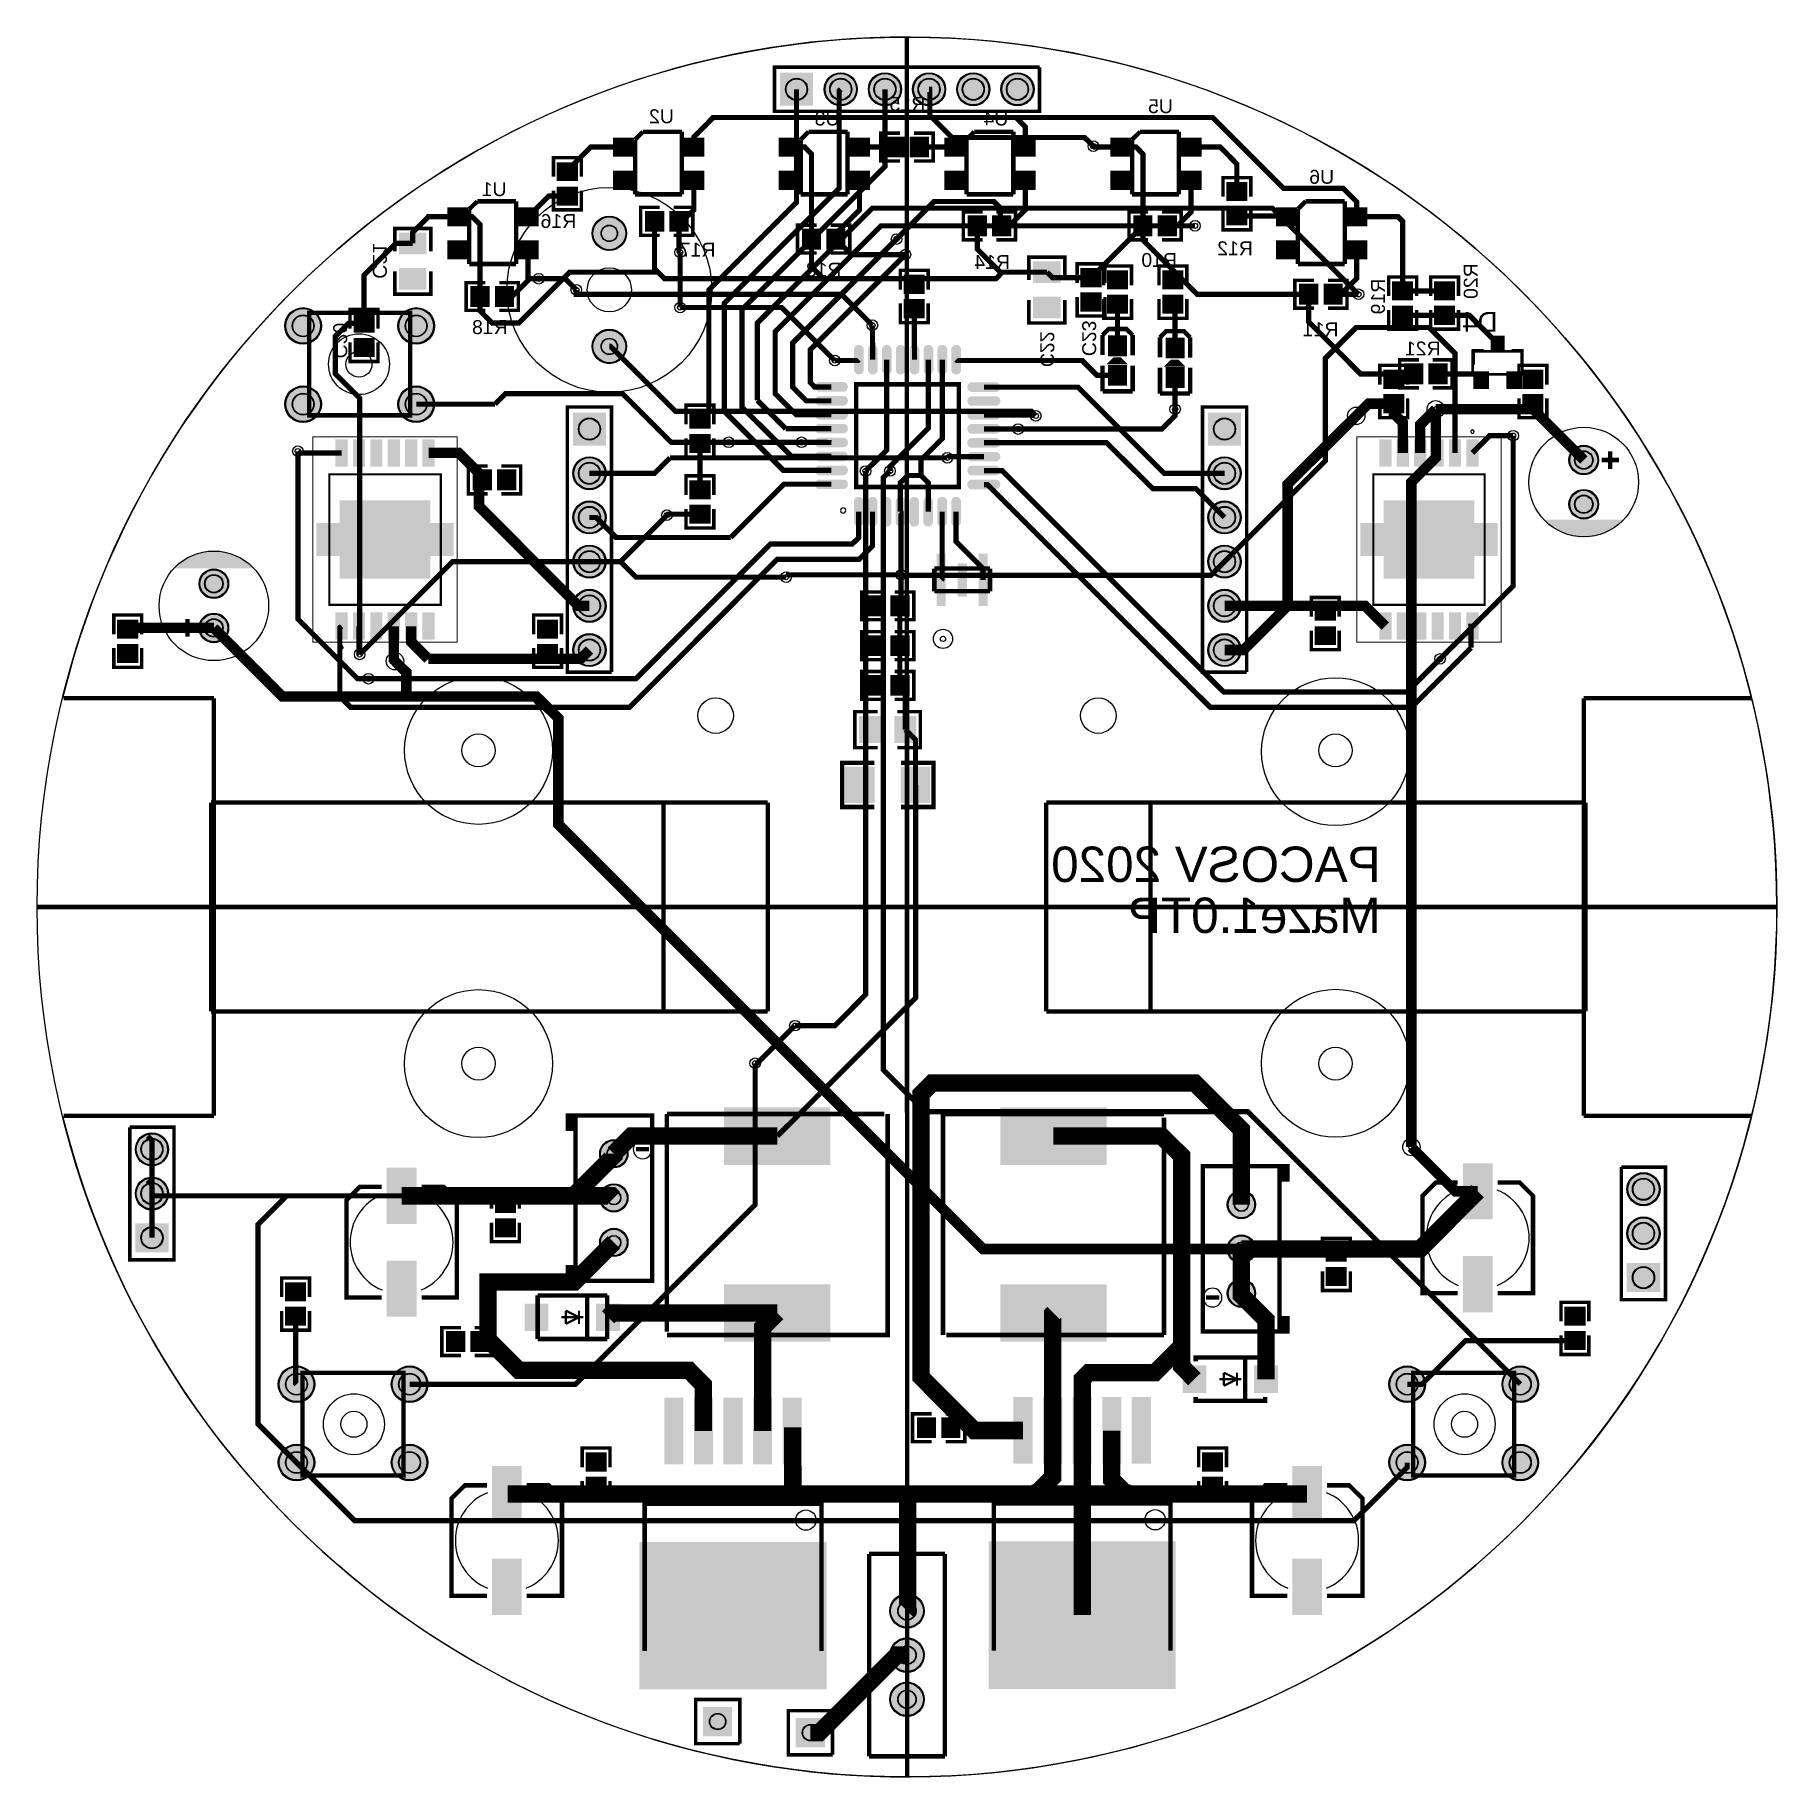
# Model space of a CAD drawing. Header units: millimetres. Extents: x 0 to 100, y 0 to 100.
import ezdxf

# ---------------------------------------------------------------- set-up
doc = ezdxf.new("R2010")
doc.units = ezdxf.units.MM
for name, color, linetype, true_color in [('BoardOutLine', 7, 'Continuous', 0xff00ff), ('BottomLayer', 7, 'Continuous', 0x0000ff), ('BottomPasteMaskLayer', 7, 'Continuous', 0x800000), ('BottomSilkLayer', 7, 'Continuous', 0x66cc33), ('BottomSolderMaskLayer', 7, 'Continuous', 0xaa00ff), ('Document', 7, 'Continuous', 0xffffff), ('Hole', 7, 'Continuous', 0x222222), ('Multi-Layer', 7, 'Continuous', 0xc0c0c0), ('TopLayer', 7, 'Continuous', 0xff0000), ('TopPasteMaskLayer', 7, 'Continuous', 0x808080), ('TopSilkLayer', 7, 'Continuous', 0xffcc00), ('TopSolderMaskLayer', 7, 'Continuous', 0x800080)]:
    doc.layers.add(name, color=color, linetype=linetype, true_color=true_color)
doc.styles.get("Standard").update_dxf_attribs({"font": 'arial.ttf'})

msp = doc.modelspace()

# ---------------------------------------------------------------- texts
at = {"layer": 'BottomSilkLayer', "text_generation_flag": 2}
for s, height, p in [('R15', 0.8, (51.05, 95.76)), ('U5', 0.8, (65.28, 95.63)), ('U2', 0.8, (36.6, 95.05)), ('U3', 0.8, (46.12, 94.92)), ('U4', 0.8, (55.82, 94.92)), ('U6', 0.8, (74.55, 91.57)), ('U1', 0.8, (26.98, 90.86)), ('R16', 0.8, (30.99, 89.03)), ('R12', 0.8, (69.88, 87.46)), ('R17', 0.8, (38.99, 87.38)), ('R14', 0.8, (55.92, 86.67)), ('R10', 0.8, (65.52, 86.79)), ('R13', 0.8, (46.23, 86.23)), ('R18', 0.8, (27.05, 82.93)), ('R11', 0.8, (74.8, 82.8)), ('D4', 1.143, (83.95, 83.06)), ('R21', 0.8, (80.67, 81.7)), ('PACOSV 2020', 2.032, (77.22, 51.44)), ('Maze1.0TP', 2.032, (77.22, 48.51))]:
    msp.add_text(s, height=height, dxfattribs=at).set_placement(p)
for s, rotation, p in [('C21', 270, (19.3, 86.11)), ('R20', 90, (82.8, 87)), ('R19', 90, (77.47, 86.11)), ('C20', 270, (17.02, 81.53)), ('C23', 270, (60.07, 81.66)), ('C22', 270, (57.66, 81.03))]:
    msp.add_text(s, height=0.8, rotation=rotation, dxfattribs=at).set_placement(p)

# ---------------------------------------------------------------- hatches: boundary and pattern name
at = {"layer": 'BottomLayer'}
for points in [[(34.26, 93.17), (34.26, 94.18), (33.16, 94.18), (33.16, 93.17)], [(38.29, 93.17), (38.29, 94.18), (37.2, 94.18), (37.2, 93.17)], [(43.78, 93.17), (43.78, 94.18), (42.68, 94.18), (42.68, 93.17)], [(47.82, 93.17), (47.82, 94.18), (46.72, 94.18), (46.72, 93.17)], [(49.8, 94.23), (48.8, 94.23), (48.8, 93.13), (49.8, 93.13)], [(51.2, 94.23), (50.2, 94.23), (50.2, 93.13), (51.2, 93.13)], [(53.31, 93.17), (53.31, 94.18), (52.21, 94.18), (52.21, 93.17)], [(57.34, 93.17), (57.34, 94.18), (56.25, 94.18), (56.25, 93.17)], [(62.83, 93.17), (62.83, 94.18), (61.73, 94.18), (61.73, 93.17)], [(66.87, 93.17), (66.87, 94.18), (65.77, 94.18), (65.77, 93.17)], [(29.93, 92.77), (29.93, 91.77), (31.03, 91.77), (31.03, 92.77)], [(34.26, 91.27), (34.26, 92.27), (33.16, 92.27), (33.16, 91.27)], [(38.29, 91.27), (38.29, 92.27), (37.2, 92.27), (37.2, 91.27)], [(43.78, 91.27), (43.78, 92.27), (42.68, 92.27), (42.68, 91.27)], [(47.82, 91.27), (47.82, 92.27), (46.72, 92.27), (46.72, 91.27)], [(53.31, 91.27), (53.31, 92.27), (52.21, 92.27), (52.21, 91.27)], [(57.34, 91.27), (57.34, 92.27), (56.25, 92.27), (56.25, 91.27)], [(62.83, 91.27), (62.83, 92.27), (61.73, 92.27), (61.73, 91.27)], [(66.87, 91.27), (66.87, 92.27), (65.77, 92.27), (65.77, 91.27)], [(29.93, 91.37), (29.93, 90.37), (31.03, 90.37), (31.03, 91.37)], [(69.51, 90.62), (69.51, 91.62), (68.41, 91.62), (68.41, 90.62)], [(24.73, 89.17), (24.73, 90.18), (23.63, 90.18), (23.63, 89.17)], [(28.77, 89.17), (28.77, 90.18), (27.67, 90.18), (27.67, 89.17)], [(34.99, 88.86), (35.99, 88.86), (35.99, 89.96), (34.99, 89.96)], [(36.39, 88.86), (37.39, 88.86), (37.39, 89.96), (36.39, 89.96)], [(53.54, 88.6), (54.54, 88.6), (54.54, 89.7), (53.54, 89.7)], [(54.94, 88.6), (55.94, 88.6), (55.94, 89.7), (54.94, 89.7)], [(63.06, 88.6), (64.06, 88.6), (64.06, 89.7), (63.06, 89.7)], [(64.46, 88.6), (65.46, 88.6), (65.46, 89.7), (64.46, 89.7)], [(69.51, 89.22), (69.51, 90.22), (68.41, 90.22), (68.41, 89.22)], [(72.36, 89.17), (72.36, 90.18), (71.26, 90.18), (71.26, 89.17)], [(76.39, 89.17), (76.39, 90.18), (75.3, 90.18), (75.3, 89.17)], [(22.31, 87.56), (22.31, 88.72), (20.87, 88.72), (20.87, 87.56)], [(24.73, 87.27), (24.73, 88.27), (23.63, 88.27), (23.63, 87.27)], [(28.77, 87.27), (28.77, 88.27), (27.67, 88.27), (27.67, 87.27)], [(44.01, 87.84), (45.01, 87.84), (45.01, 88.94), (44.01, 88.94)], [(45.41, 87.84), (46.41, 87.84), (46.41, 88.94), (45.41, 88.94)], [(72.36, 87.27), (72.36, 88.27), (71.26, 88.27), (71.26, 87.27)], [(76.39, 87.27), (76.39, 88.27), (75.3, 88.27), (75.3, 87.27)], [(22.31, 85.53), (22.31, 86.69), (20.87, 86.69), (20.87, 85.53)], [(58.76, 85.91), (58.76, 87.07), (57.31, 87.07), (57.31, 85.91)], [(61.13, 85.67), (61.13, 86.67), (60.03, 86.67), (60.03, 85.67)], [(24.96, 84.54), (25.96, 84.54), (25.96, 85.64), (24.96, 85.64)], [(26.36, 84.54), (27.36, 84.54), (27.36, 85.64), (26.36, 85.64)], [(61.13, 84.27), (61.13, 85.27), (60.03, 85.27), (60.03, 84.27)], [(72.59, 84.67), (73.59, 84.67), (73.59, 85.77), (72.59, 85.77)], [(73.99, 84.67), (74.99, 84.67), (74.99, 85.77), (73.99, 85.77)], [(77.94, 85.91), (77.94, 84.91), (79.04, 84.91), (79.04, 85.91)], [(80.35, 85.91), (80.35, 84.91), (81.45, 84.91), (81.45, 85.91)], [(58.76, 83.87), (58.76, 85.04), (57.31, 85.04), (57.31, 83.87)], [(77.94, 84.51), (77.94, 83.51), (79.04, 83.51), (79.04, 84.51)], [(80.35, 84.51), (80.35, 83.51), (81.45, 83.51), (81.45, 84.51)], [(19.34, 83.05), (19.34, 84.05), (18.24, 84.05), (18.24, 83.05)], [(19.34, 81.65), (19.34, 82.65), (18.24, 82.65), (18.24, 81.65)], [(84.35, 82.83), (83.55, 82.83), (83.55, 81.93), (84.35, 81.93)], [(78.62, 80.1), (79.62, 80.1), (79.62, 81.2), (78.62, 81.2)], [(80.02, 80.1), (81.02, 80.1), (81.02, 81.2), (80.02, 81.2)], [(83.4, 80.73), (82.6, 80.73), (82.6, 79.83), (83.4, 79.83)], [(85.3, 80.73), (84.5, 80.73), (84.5, 79.83), (85.3, 79.83)]]:
    msp.add_hatch(color=256, dxfattribs=at).paths.add_polyline_path(points)
at = {"layer": 'BottomPasteMaskLayer'}
for points in [[(34.26, 93.17), (34.26, 94.18), (33.16, 94.18), (33.16, 93.17)], [(38.29, 93.17), (38.29, 94.18), (37.2, 94.18), (37.2, 93.17)], [(43.78, 93.17), (43.78, 94.18), (42.68, 94.18), (42.68, 93.17)], [(47.82, 93.17), (47.82, 94.18), (46.72, 94.18), (46.72, 93.17)], [(49.8, 94.23), (48.8, 94.23), (48.8, 93.13), (49.8, 93.13)], [(51.2, 94.23), (50.2, 94.23), (50.2, 93.13), (51.2, 93.13)], [(53.31, 93.17), (53.31, 94.18), (52.21, 94.18), (52.21, 93.17)], [(57.34, 93.17), (57.34, 94.18), (56.25, 94.18), (56.25, 93.17)], [(62.83, 93.17), (62.83, 94.18), (61.73, 94.18), (61.73, 93.17)], [(66.87, 93.17), (66.87, 94.18), (65.77, 94.18), (65.77, 93.17)], [(29.93, 92.77), (29.93, 91.77), (31.03, 91.77), (31.03, 92.77)], [(34.26, 91.27), (34.26, 92.27), (33.16, 92.27), (33.16, 91.27)], [(38.29, 91.27), (38.29, 92.27), (37.2, 92.27), (37.2, 91.27)], [(43.78, 91.27), (43.78, 92.27), (42.68, 92.27), (42.68, 91.27)], [(47.82, 91.27), (47.82, 92.27), (46.72, 92.27), (46.72, 91.27)], [(53.31, 91.27), (53.31, 92.27), (52.21, 92.27), (52.21, 91.27)], [(57.34, 91.27), (57.34, 92.27), (56.25, 92.27), (56.25, 91.27)], [(62.83, 91.27), (62.83, 92.27), (61.73, 92.27), (61.73, 91.27)], [(66.87, 91.27), (66.87, 92.27), (65.77, 92.27), (65.77, 91.27)], [(29.93, 91.37), (29.93, 90.37), (31.03, 90.37), (31.03, 91.37)], [(69.51, 90.62), (69.51, 91.62), (68.41, 91.62), (68.41, 90.62)], [(24.73, 89.17), (24.73, 90.18), (23.63, 90.18), (23.63, 89.17)], [(28.77, 89.17), (28.77, 90.18), (27.67, 90.18), (27.67, 89.17)], [(34.99, 88.86), (35.99, 88.86), (35.99, 89.96), (34.99, 89.96)], [(36.39, 88.86), (37.39, 88.86), (37.39, 89.96), (36.39, 89.96)], [(53.54, 88.6), (54.54, 88.6), (54.54, 89.7), (53.54, 89.7)], [(54.94, 88.6), (55.94, 88.6), (55.94, 89.7), (54.94, 89.7)], [(63.06, 88.6), (64.06, 88.6), (64.06, 89.7), (63.06, 89.7)], [(64.46, 88.6), (65.46, 88.6), (65.46, 89.7), (64.46, 89.7)], [(69.51, 89.22), (69.51, 90.22), (68.41, 90.22), (68.41, 89.22)], [(72.36, 89.17), (72.36, 90.18), (71.26, 90.18), (71.26, 89.17)], [(76.39, 89.17), (76.39, 90.18), (75.3, 90.18), (75.3, 89.17)], [(22.31, 87.56), (22.31, 88.72), (20.87, 88.72), (20.87, 87.56)], [(24.73, 87.27), (24.73, 88.27), (23.63, 88.27), (23.63, 87.27)], [(28.77, 87.27), (28.77, 88.27), (27.67, 88.27), (27.67, 87.27)], [(44.01, 87.84), (45.01, 87.84), (45.01, 88.94), (44.01, 88.94)], [(45.41, 87.84), (46.41, 87.84), (46.41, 88.94), (45.41, 88.94)], [(72.36, 87.27), (72.36, 88.27), (71.26, 88.27), (71.26, 87.27)], [(76.39, 87.27), (76.39, 88.27), (75.3, 88.27), (75.3, 87.27)], [(22.31, 85.53), (22.31, 86.69), (20.87, 86.69), (20.87, 85.53)], [(58.76, 85.91), (58.76, 87.07), (57.31, 87.07), (57.31, 85.91)], [(61.13, 85.67), (61.13, 86.67), (60.03, 86.67), (60.03, 85.67)], [(24.96, 84.54), (25.96, 84.54), (25.96, 85.64), (24.96, 85.64)], [(26.36, 84.54), (27.36, 84.54), (27.36, 85.64), (26.36, 85.64)], [(61.13, 84.27), (61.13, 85.27), (60.03, 85.27), (60.03, 84.27)], [(72.59, 84.67), (73.59, 84.67), (73.59, 85.77), (72.59, 85.77)], [(73.99, 84.67), (74.99, 84.67), (74.99, 85.77), (73.99, 85.77)], [(77.94, 85.91), (77.94, 84.91), (79.04, 84.91), (79.04, 85.91)], [(80.35, 85.91), (80.35, 84.91), (81.45, 84.91), (81.45, 85.91)], [(58.76, 83.87), (58.76, 85.04), (57.31, 85.04), (57.31, 83.87)], [(77.94, 84.51), (77.94, 83.51), (79.04, 83.51), (79.04, 84.51)], [(80.35, 84.51), (80.35, 83.51), (81.45, 83.51), (81.45, 84.51)], [(19.34, 83.05), (19.34, 84.05), (18.24, 84.05), (18.24, 83.05)], [(19.34, 81.65), (19.34, 82.65), (18.24, 82.65), (18.24, 81.65)], [(78.62, 80.1), (79.62, 80.1), (79.62, 81.2), (78.62, 81.2)], [(80.02, 80.1), (81.02, 80.1), (81.02, 81.2), (80.02, 81.2)], [(83.4, 80.73), (82.6, 80.73), (82.6, 79.83), (83.4, 79.83)], [(85.3, 80.73), (84.5, 80.73), (84.5, 79.83), (85.3, 79.83)]]:
    msp.add_hatch(color=256, dxfattribs=at).paths.add_polyline_path(points)
at = {"layer": 'BottomSolderMaskLayer'}
for points in [[(42.7, 97.95), (44.6, 97.95), (44.6, 96.05), (42.7, 96.05)], [(45.24, 97, 1), (47.14, 97, 1)], [(47.78, 97, 1), (49.68, 97, 1)], [(50.32, 97, 1), (52.22, 97, 1)], [(52.86, 97, 1), (54.76, 97, 1)], [(55.4, 97, 1), (57.3, 97, 1)], [(49.86, 94.28), (48.75, 94.28), (48.75, 93.08), (49.86, 93.08)], [(51.26, 94.28), (50.15, 94.28), (50.15, 93.08), (51.26, 93.08)], [(34.31, 93.13), (34.31, 94.22), (33.1, 94.22), (33.1, 93.13)], [(38.35, 93.13), (38.35, 94.22), (37.14, 94.22), (37.14, 93.13)], [(43.84, 93.13), (43.84, 94.22), (42.63, 94.22), (42.63, 93.13)], [(47.88, 93.13), (47.88, 94.22), (46.67, 94.22), (46.67, 93.13)], [(53.36, 93.13), (53.36, 94.22), (52.15, 94.22), (52.15, 93.13)], [(57.4, 93.13), (57.4, 94.22), (56.19, 94.22), (56.19, 93.13)], [(62.89, 93.13), (62.89, 94.22), (61.68, 94.22), (61.68, 93.13)], [(66.93, 93.13), (66.93, 94.22), (65.72, 94.22), (65.72, 93.13)], [(29.87, 92.81), (29.87, 91.72), (31.09, 91.72), (31.09, 92.81)], [(34.31, 91.22), (34.31, 92.32), (33.1, 92.32), (33.1, 91.22)], [(38.35, 91.22), (38.35, 92.32), (37.14, 92.32), (37.14, 91.22)], [(43.84, 91.22), (43.84, 92.32), (42.63, 92.32), (42.63, 91.22)], [(47.88, 91.22), (47.88, 92.32), (46.67, 92.32), (46.67, 91.22)], [(53.36, 91.22), (53.36, 92.32), (52.15, 92.32), (52.15, 91.22)], [(57.4, 91.22), (57.4, 92.32), (56.19, 92.32), (56.19, 91.22)], [(62.89, 91.22), (62.89, 92.32), (61.68, 92.32), (61.68, 91.22)], [(66.93, 91.22), (66.93, 92.32), (65.72, 92.32), (65.72, 91.22)], [(29.87, 91.41), (29.87, 90.32), (31.09, 90.32), (31.09, 91.41)], [(69.57, 90.58), (69.57, 91.67), (68.36, 91.67), (68.36, 90.58)], [(69.57, 89.18), (69.57, 90.27), (68.36, 90.27), (68.36, 89.18)], [(24.79, 89.13), (24.79, 90.22), (23.58, 90.22), (23.58, 89.13)], [(28.83, 89.13), (28.83, 90.22), (27.62, 90.22), (27.62, 89.13)], [(31.9, 88.72, 1), (33.88, 88.72, 1)], [(34.94, 88.81), (36.05, 88.81), (36.05, 90.01), (34.94, 90.01)], [(36.34, 88.81), (37.45, 88.81), (37.45, 90.01), (36.34, 90.01)], [(53.49, 88.55), (54.59, 88.55), (54.59, 89.75), (53.49, 89.75)], [(54.89, 88.55), (55.99, 88.55), (55.99, 89.75), (54.89, 89.75)], [(63.01, 88.55), (64.11, 88.55), (64.11, 89.75), (63.01, 89.75)], [(64.41, 88.55), (65.51, 88.55), (65.51, 89.75), (64.41, 89.75)], [(72.41, 89.13), (72.41, 90.22), (71.2, 90.22), (71.2, 89.13)], [(76.45, 89.13), (76.45, 90.22), (75.24, 90.22), (75.24, 89.13)], [(22.38, 87.52), (22.38, 88.76), (20.8, 88.76), (20.8, 87.52)], [(24.79, 87.22), (24.79, 88.32), (23.58, 88.32), (23.58, 87.22)], [(28.83, 87.22), (28.83, 88.32), (27.62, 88.32), (27.62, 87.22)], [(43.96, 87.79), (45.06, 87.79), (45.06, 88.99), (43.96, 88.99)], [(45.36, 87.79), (46.46, 87.79), (46.46, 88.99), (45.36, 88.99)], [(72.41, 87.22), (72.41, 88.32), (71.2, 88.32), (71.2, 87.22)], [(76.45, 87.22), (76.45, 88.32), (75.24, 88.32), (75.24, 87.22)], [(22.38, 85.49), (22.38, 86.73), (20.8, 86.73), (20.8, 85.49)], [(58.83, 85.87), (58.83, 87.11), (57.25, 87.11), (57.25, 85.87)], [(61.18, 85.62), (61.18, 86.72), (59.97, 86.72), (59.97, 85.62)], [(24.91, 84.49), (26.01, 84.49), (26.01, 85.69), (24.91, 85.69)], [(26.31, 84.49), (27.41, 84.49), (27.41, 85.69), (26.31, 85.69)], [(61.18, 84.22), (61.18, 85.32), (59.97, 85.32), (59.97, 84.22)], [(72.54, 84.62), (73.64, 84.62), (73.64, 85.82), (72.54, 85.82)], [(73.94, 84.62), (75.04, 84.62), (75.04, 85.82), (73.94, 85.82)], [(77.88, 85.96), (77.88, 84.86), (79.09, 84.86), (79.09, 85.96)], [(80.29, 85.96), (80.29, 84.86), (81.5, 84.86), (81.5, 85.96)], [(14.24, 83.4, 1), (16.34, 83.4, 1)], [(20.74, 83.4, 1), (22.84, 83.4, 1)], [(58.83, 83.83), (58.83, 85.08), (57.25, 85.08), (57.25, 83.83)], [(77.88, 84.56), (77.88, 83.46), (79.09, 83.46), (79.09, 84.56)], [(80.29, 84.56), (80.29, 83.46), (81.5, 83.46), (81.5, 84.56)], [(19.4, 83.01), (19.4, 84.1), (18.19, 84.1), (18.19, 83.01)], [(19.4, 81.61), (19.4, 82.7), (18.19, 82.7), (18.19, 81.61)], [(31.9, 82.22, 1), (33.88, 82.22, 1)], [(78.57, 80.04), (79.67, 80.04), (79.67, 81.25), (78.57, 81.25)], [(79.97, 80.04), (81.07, 80.04), (81.07, 81.25), (79.97, 81.25)], [(83.45, 80.78), (82.55, 80.78), (82.55, 79.78), (83.45, 79.78)], [(85.35, 80.78), (84.45, 80.78), (84.45, 79.78), (85.35, 79.78)], [(14.24, 78.9, 1), (16.34, 78.9, 1)], [(20.74, 78.9, 1), (22.84, 78.9, 1)], [(32.7, 78.42), (32.7, 76.52), (30.8, 76.52), (30.8, 78.42)], [(69.2, 78.42), (69.2, 76.52), (67.3, 76.52), (67.3, 78.42)], [(88.05, 75.69, 1), (89.75, 75.69, 1)], [(30.8, 74.93, 1), (32.7, 74.93, 1)], [(67.3, 74.93, 1), (69.2, 74.93, 1)], [(30.8, 72.39, 1), (32.7, 72.39, 1)], [(67.3, 72.39, 1), (69.2, 72.39, 1)], [(88.05, 73.15, 1), (89.75, 73.15, 1)], [(30.8, 69.85, 1), (32.7, 69.85, 1)], [(67.3, 69.85, 1), (69.2, 69.85, 1)], [(9.31, 68.58, 1), (11.01, 68.58, 1)], [(30.8, 67.31, 1), (32.7, 67.31, 1)], [(67.3, 67.31, 1), (69.2, 67.31, 1)], [(9.31, 66.04, 1), (11.01, 66.04, 1)], [(30.8, 64.77, 1), (32.7, 64.77, 1)], [(67.3, 64.77, 1), (69.2, 64.77, 1)], [(5.65, 36.07, 1), (7.55, 36.07, 1)], [(32.33, 35.82, 1), (33.96, 35.82, 1)], [(5.65, 33.53, 1), (7.55, 33.53, 1)], [(32.33, 33.28, 1), (33.96, 33.28, 1)], [(91.38, 33.78, 1), (93.28, 33.78, 1)], [(68.4, 32.9, 1), (70.03, 32.9, 1)], [(91.38, 31.24, 1), (93.28, 31.24, 1)], [(5.65, 30.16), (5.65, 31.82), (7.56, 31.82), (7.56, 30.16)], [(32.33, 30.72, 1), (33.96, 30.72, 1)], [(68.4, 30.34, 1), (70.03, 30.34, 1)], [(91.37, 27.87), (91.37, 29.53), (93.29, 29.53), (93.29, 27.87)], [(68.4, 27.8, 1), (70.03, 27.8, 1)], [(13.86, 22.57, 1), (15.96, 22.57, 1)], [(20.36, 22.57, 1), (22.46, 22.57, 1)], [(77.7, 22.57, 1), (79.8, 22.57, 1)], [(84.2, 22.57, 1), (86.3, 22.57, 1)], [(13.86, 18.07, 1), (15.96, 18.07, 1)], [(20.36, 18.07, 1), (22.46, 18.07, 1)], [(77.7, 18.07, 1), (79.8, 18.07, 1)], [(84.2, 18.07, 1), (86.3, 18.07, 1)], [(49.01, 9.54, 1), (50.99, 9.54, 1)], [(49.01, 7, 1), (50.99, 7, 1)], [(49.01, 4.46, 1), (50.99, 4.46, 1)], [(39.95, 4.01), (39.95, 2.34), (38.28, 2.34), (38.28, 4.01)], [(45.29, 3.38), (45.29, 1.7), (43.61, 1.7), (43.61, 3.38)]]:
    msp.add_hatch(color=256, dxfattribs=at).paths.add_polyline_path(points)
at = {"layer": 'Document'}
for points in [[(17.55, 71.32), (19.8, 71.32), (19.8, 73.22), (17.55, 73.22)], [(20.2, 71.32), (22.45, 71.32), (22.45, 73.22), (20.2, 73.22)], [(79.8, 73.22), (77.55, 73.22), (77.55, 71.32), (79.8, 71.32)], [(82.45, 73.22), (80.2, 73.22), (80.2, 71.32), (82.45, 71.32)], [(16.2, 70.32), (17.15, 70.32), (17.15, 71.92), (16.2, 71.92)], [(22.85, 70.32), (23.8, 70.32), (23.8, 71.92), (22.85, 71.92)], [(77.15, 71.92), (76.2, 71.92), (76.2, 70.32), (77.15, 70.32)], [(83.8, 71.92), (82.85, 71.92), (82.85, 70.32), (83.8, 70.32)], [(17.55, 69.02), (19.8, 69.02), (19.8, 70.92), (17.55, 70.92)], [(20.2, 69.02), (22.45, 69.02), (22.45, 70.92), (20.2, 70.92)], [(79.8, 70.92), (77.55, 70.92), (77.55, 69.02), (79.8, 69.02)], [(82.45, 70.92), (80.2, 70.92), (80.2, 69.02), (82.45, 69.02)]]:
    msp.add_hatch(color=256, dxfattribs=at).paths.add_polyline_path(points)
at = {"layer": 'Multi-Layer'}
for points in [[(42.75, 97.9), (44.55, 97.9), (44.55, 96.1), (42.75, 96.1)], [(45.29, 97, 1), (47.09, 97, 1)], [(47.83, 97, 1), (49.63, 97, 1)], [(50.37, 97, 1), (52.17, 97, 1)], [(52.91, 97, 1), (54.71, 97, 1)], [(55.45, 97, 1), (57.25, 97, 1)], [(31.95, 88.72, 1), (33.83, 88.72, 1)], [(14.29, 83.4, 1), (16.29, 83.4, 1)], [(20.79, 83.4, 1), (22.79, 83.4, 1)], [(31.95, 82.22, 1), (33.83, 82.22, 1)], [(14.29, 78.9, 1), (16.29, 78.9, 1)], [(20.79, 78.9, 1), (22.79, 78.9, 1)], [(32.65, 78.37), (32.65, 76.57), (30.85, 76.57), (30.85, 78.37)], [(69.15, 78.37), (69.15, 76.57), (67.35, 76.57), (67.35, 78.37)], [(88.1, 75.69, 1), (89.7, 75.69, 1)], [(30.85, 74.93, 1), (32.65, 74.93, 1)], [(67.35, 74.93, 1), (69.15, 74.93, 1)], [(30.85, 72.39, 1), (32.65, 72.39, 1)], [(67.35, 72.39, 1), (69.15, 72.39, 1)], [(88.1, 73.15, 1), (89.7, 73.15, 1)], [(30.85, 69.85, 1), (32.65, 69.85, 1)], [(67.35, 69.85, 1), (69.15, 69.85, 1)], [(9.36, 68.58, 1), (10.96, 68.58, 1)], [(30.85, 67.31, 1), (32.65, 67.31, 1)], [(67.35, 67.31, 1), (69.15, 67.31, 1)], [(9.36, 66.04, 1), (10.96, 66.04, 1)], [(30.85, 64.77, 1), (32.65, 64.77, 1)], [(67.35, 64.77, 1), (69.15, 64.77, 1)], [(5.7, 36.07, 1), (7.5, 36.07, 1)], [(32.39, 35.82, 1), (33.91, 35.82, 1)], [(5.7, 33.53, 1), (7.5, 33.53, 1)], [(91.43, 33.78, 1), (93.23, 33.78, 1)], [(32.39, 33.28, 1), (33.91, 33.28, 1)], [(68.45, 32.9, 1), (69.98, 32.9, 1)], [(91.43, 31.24, 1), (93.23, 31.24, 1)], [(5.7, 30.2), (5.7, 31.78), (7.5, 31.78), (7.5, 30.2)], [(32.39, 30.72, 1), (33.91, 30.72, 1)], [(68.45, 30.34, 1), (69.98, 30.34, 1)], [(91.43, 27.91), (91.43, 29.49), (93.23, 29.49), (93.23, 27.91)], [(68.45, 27.8, 1), (69.98, 27.8, 1)], [(13.91, 22.57, 1), (15.91, 22.57, 1)], [(20.41, 22.57, 1), (22.41, 22.57, 1)], [(77.75, 22.57, 1), (79.75, 22.57, 1)], [(84.25, 22.57, 1), (86.25, 22.57, 1)], [(13.91, 18.07, 1), (15.91, 18.07, 1)], [(20.41, 18.07, 1), (22.41, 18.07, 1)], [(77.75, 18.07, 1), (79.75, 18.07, 1)], [(84.25, 18.07, 1), (86.25, 18.07, 1)], [(49.06, 9.54, 1), (50.94, 9.54, 1)], [(49.06, 7, 1), (50.94, 7, 1)], [(49.06, 4.46, 1), (50.94, 4.46, 1)], [(39.9, 3.96), (39.9, 2.39), (38.33, 2.39), (38.33, 3.96)], [(45.24, 3.33), (45.24, 1.75), (43.66, 1.75), (43.66, 3.33)]]:
    msp.add_hatch(color=256, dxfattribs=at).paths.add_polyline_path(points)
at = {"layer": 'TopLayer'}
for points in [[(50.97, 86.29), (50.97, 85.29), (49.87, 85.29), (49.87, 86.29)], [(61.55, 85.54), (61.55, 86.54), (62.65, 86.54), (62.65, 85.54)], [(64.73, 85.54), (64.73, 86.54), (65.83, 86.54), (65.83, 85.54)], [(50.97, 84.89), (50.97, 83.89), (49.87, 83.89), (49.87, 84.89)], [(61.55, 84.14), (61.55, 85.14), (62.65, 85.14), (62.65, 84.14)], [(64.73, 84.14), (64.73, 85.14), (65.83, 85.14), (65.83, 84.14)], [(47.46, 80.86, -0.785398), (47.01, 80.86), (47.01, 82.06, -0.785398), (47.46, 82.06)], [(48.26, 80.86, -0.785398), (47.81, 80.86), (47.81, 82.06, -0.785398), (48.26, 82.06)], [(49.06, 80.86, -0.785398), (48.61, 80.86), (48.61, 82.06, -0.785398), (49.06, 82.06)], [(49.86, 80.86, -0.785398), (49.41, 80.86), (49.41, 82.06, -0.785398), (49.86, 82.06)], [(50.65, 80.86, -0.785398), (50.2, 80.86), (50.2, 82.06, -0.785398), (50.65, 82.06)], [(51.45, 80.86, -0.785398), (51, 80.86), (51, 82.06, -0.785398), (51.45, 82.06)], [(52.25, 80.86, -0.785398), (51.8, 80.86), (51.8, 82.06, -0.785398), (52.25, 82.06)], [(53.05, 80.86, -0.785398), (52.6, 80.86), (52.6, 82.06, -0.785398), (53.05, 82.06)], [(61.61, 82.8), (62.6, 82.8), (62.6, 81.71), (61.61, 81.71)], [(64.91, 82.68), (65.9, 82.68), (65.9, 81.58), (64.91, 81.58)], [(61.61, 81.1), (62.6, 81.1), (62.6, 80.01), (61.61, 80.01)], [(64.91, 80.98), (65.9, 80.98), (65.9, 79.88), (64.91, 79.88)], [(78.53, 80.83), (78.53, 79.83), (77.43, 79.83), (77.43, 80.83)], [(85.43, 79.83), (85.43, 80.83), (86.53, 80.83), (86.53, 79.83)], [(45.06, 79.67, -0.785398), (45.06, 80.12), (46.26, 80.12, -0.785398), (46.26, 79.67)], [(45.06, 78.87, -0.785398), (45.06, 79.32), (46.26, 79.32, -0.785398), (46.26, 78.87)], [(53.82, 79.66, -0.785398), (53.82, 80.11), (55.02, 80.11, -0.785398), (55.02, 79.66)], [(53.82, 78.86, -0.785398), (53.82, 79.31), (55.02, 79.31, -0.785398), (55.02, 78.86)], [(78.53, 79.43), (78.53, 78.43), (77.43, 78.43), (77.43, 79.43)], [(85.43, 78.43), (85.43, 79.43), (86.53, 79.43), (86.53, 78.43)], [(38.65, 78.54), (38.65, 77.54), (37.55, 77.54), (37.55, 78.54)], [(45.06, 78.07, -0.785398), (45.06, 78.52), (46.26, 78.52, -0.785398), (46.26, 78.07)], [(53.82, 78.06, -0.785398), (53.82, 78.51), (55.02, 78.51, -0.785398), (55.02, 78.06)], [(45.06, 77.27, -0.785398), (45.06, 77.72), (46.26, 77.72, -0.785398), (46.26, 77.27)], [(53.82, 77.26, -0.785398), (53.82, 77.71), (55.02, 77.71, -0.785398), (55.02, 77.26)], [(17.83, 76.77), (17.83, 75.42), (17.18, 75.42), (17.18, 76.77)], [(18.82, 76.77), (18.82, 75.42), (18.17, 75.42), (18.17, 76.77)], [(19.82, 76.77), (19.82, 75.42), (19.17, 75.42), (19.17, 76.77)], [(20.83, 76.77), (20.83, 75.42), (20.18, 75.42), (20.18, 76.77)], [(21.83, 76.77), (21.83, 75.42), (21.18, 75.42), (21.18, 76.77)], [(22.82, 76.77), (22.82, 75.42), (22.17, 75.42), (22.17, 76.77)], [(38.65, 77.14), (38.65, 76.14), (37.55, 76.14), (37.55, 77.14)], [(45.06, 76.47, -0.785398), (45.06, 76.92), (46.26, 76.92, -0.785398), (46.26, 76.47)], [(53.82, 76.46, -0.785398), (53.82, 76.91), (55.02, 76.91, -0.785398), (55.02, 76.46)], [(77.83, 76.77), (77.83, 75.42), (77.18, 75.42), (77.18, 76.77)], [(78.82, 76.77), (78.82, 75.42), (78.17, 75.42), (78.17, 76.77)], [(79.82, 76.77), (79.82, 75.42), (79.17, 75.42), (79.17, 76.77)], [(80.83, 76.77), (80.83, 75.42), (80.18, 75.42), (80.18, 76.77)], [(81.83, 76.77), (81.83, 75.42), (81.18, 75.42), (81.18, 76.77)], [(82.82, 76.77), (82.82, 75.42), (82.17, 75.42), (82.17, 76.77)], [(45.06, 75.67, -0.785398), (45.06, 76.12), (46.26, 76.12, -0.785398), (46.26, 75.67)], [(45.06, 74.87, -0.785398), (45.06, 75.32), (46.26, 75.32, -0.785398), (46.26, 74.87)], [(53.82, 75.66, -0.785398), (53.82, 76.11), (55.02, 76.11, -0.785398), (55.02, 75.66)], [(53.82, 74.86, -0.785398), (53.82, 75.31), (55.02, 75.31, -0.785398), (55.02, 74.86)], [(26.09, 74), (25.09, 74), (25.09, 75.1), (26.09, 75.1)], [(27.49, 74), (26.49, 74), (26.49, 75.1), (27.49, 75.1)], [(37.55, 73.48), (37.55, 74.48), (38.65, 74.48), (38.65, 73.48)], [(45.06, 74.07, -0.785398), (45.06, 74.52), (46.26, 74.52, -0.785398), (46.26, 74.07)], [(53.82, 74.06, -0.785398), (53.82, 74.51), (55.02, 74.51, -0.785398), (55.02, 74.06)], [(22.55, 73.32), (22.55, 68.92), (17.45, 68.92), (17.45, 73.32)], [(47.45, 72.12, -0.785398), (47, 72.12), (47, 73.32, -0.785398), (47.45, 73.32)], [(48.25, 72.12, -0.785398), (47.8, 72.12), (47.8, 73.32, -0.785398), (48.25, 73.32)], [(49.05, 72.12, -0.785398), (48.6, 72.12), (48.6, 73.32, -0.785398), (49.05, 73.32)], [(49.85, 72.12, -0.785398), (49.4, 72.12), (49.4, 73.32, -0.785398), (49.85, 73.32)], [(50.64, 72.12, -0.785398), (50.19, 72.12), (50.19, 73.32, -0.785398), (50.64, 73.32)], [(51.44, 72.12, -0.785398), (50.99, 72.12), (50.99, 73.32, -0.785398), (51.44, 73.32)], [(52.24, 72.12, -0.785398), (51.79, 72.12), (51.79, 73.32, -0.785398), (52.24, 73.32)], [(53.04, 72.12, -0.785398), (52.59, 72.12), (52.59, 73.32, -0.785398), (53.04, 73.32)], [(77.45, 68.92), (77.45, 73.32), (82.55, 73.32), (82.55, 68.92)], [(37.55, 72.08), (37.55, 73.08), (38.65, 73.08), (38.65, 72.08)], [(17.45, 70.22), (16.1, 70.22), (16.1, 72.02), (17.45, 72.02)], [(23.9, 70.22), (22.55, 70.22), (22.55, 72.02), (23.9, 72.02)], [(76.1, 72.02), (77.45, 72.02), (77.45, 70.22), (76.1, 70.22)], [(82.55, 72.02), (83.9, 72.02), (83.9, 70.22), (82.55, 70.22)], [(51.72, 67.55), (51.72, 70.05), (52.22, 70.05), (52.22, 67.55)], [(52.92, 68), (52.92, 69.6), (53.42, 69.6), (53.42, 68)], [(54.12, 67.55), (54.12, 70.05), (54.62, 70.05), (54.62, 67.55)], [(47.69, 67.86), (48.69, 67.86), (48.69, 66.76), (47.69, 66.76)], [(49.09, 67.86), (50.09, 67.86), (50.09, 66.76), (49.09, 66.76)], [(73.49, 66.49), (73.49, 67.49), (74.59, 67.49), (74.59, 66.49)], [(5.76, 66.48), (5.76, 65.48), (4.66, 65.48), (4.66, 66.48)], [(17.18, 65.47), (17.18, 66.82), (17.83, 66.82), (17.83, 65.47)], [(18.17, 65.47), (18.17, 66.82), (18.82, 66.82), (18.82, 65.47)], [(19.17, 65.47), (19.17, 66.82), (19.82, 66.82), (19.82, 65.47)], [(20.18, 65.47), (20.18, 66.82), (20.83, 66.82), (20.83, 65.47)], [(21.18, 65.47), (21.18, 66.82), (21.83, 66.82), (21.83, 65.47)], [(22.17, 65.47), (22.17, 66.82), (22.82, 66.82), (22.82, 65.47)], [(29.89, 66.48), (29.89, 65.48), (28.79, 65.48), (28.79, 66.48)], [(77.18, 65.47), (77.18, 66.82), (77.83, 66.82), (77.83, 65.47)], [(78.17, 65.47), (78.17, 66.82), (78.82, 66.82), (78.82, 65.47)], [(79.17, 65.47), (79.17, 66.82), (79.82, 66.82), (79.82, 65.47)], [(80.18, 65.47), (80.18, 66.82), (80.83, 66.82), (80.83, 65.47)], [(81.18, 65.47), (81.18, 66.82), (81.83, 66.82), (81.83, 65.47)], [(82.17, 65.47), (82.17, 66.82), (82.82, 66.82), (82.82, 65.47)], [(47.69, 65.57), (48.69, 65.57), (48.69, 64.47), (47.69, 64.47)], [(49.09, 65.57), (50.09, 65.57), (50.09, 64.47), (49.09, 64.47)], [(73.49, 65.09), (73.49, 66.09), (74.59, 66.09), (74.59, 65.09)], [(5.76, 65.08), (5.76, 64.08), (4.66, 64.08), (4.66, 65.08)], [(29.89, 65.08), (29.89, 64.08), (28.79, 64.08), (28.79, 65.08)], [(47.69, 63.29), (48.69, 63.29), (48.69, 62.19), (47.69, 62.19)], [(49.09, 63.29), (50.09, 63.29), (50.09, 62.19), (49.09, 62.19)], [(47.3, 60.92), (48.46, 60.92), (48.46, 59.47), (47.3, 59.47)], [(49.33, 60.92), (50.49, 60.92), (50.49, 59.47), (49.33, 59.47)], [(46.49, 58.02), (48.1, 58.02), (48.1, 56.02), (46.49, 56.02)], [(49.69, 58.02), (51.3, 58.02), (51.3, 56.02), (49.69, 56.02)], [(45.54, 35.23), (39.55, 35.23), (39.55, 38.43), (45.54, 38.43)], [(55.42, 38.43), (61.42, 38.43), (61.42, 35.23), (55.42, 35.23)], [(81.98, 32.13), (81.98, 35.18), (83.63, 35.18), (83.63, 32.13)], [(20.13, 31.88), (20.13, 34.93), (21.78, 34.93), (21.78, 31.88)], [(27.47, 33.46), (27.47, 32.46), (26.37, 32.46), (26.37, 33.46)], [(27.47, 32.06), (27.47, 31.06), (26.37, 31.06), (26.37, 32.06)], [(75.23, 30.66), (75.23, 29.66), (74.13, 29.66), (74.13, 30.66)], [(20.13, 26.54), (20.13, 29.59), (21.78, 29.59), (21.78, 26.54)], [(75.23, 29.26), (75.23, 28.26), (74.13, 28.26), (74.13, 29.26)], [(81.98, 26.8), (81.98, 29.85), (83.63, 29.85), (83.63, 26.8)], [(15.41, 28.38), (15.41, 27.38), (14.31, 27.38), (14.31, 28.38)], [(45.54, 25.07), (39.55, 25.07), (39.55, 28.27), (45.54, 28.27)], [(55.42, 28.27), (61.42, 28.27), (61.42, 25.07), (55.42, 25.07)], [(28.07, 27.15), (29.34, 27.15), (29.34, 25.68), (28.07, 25.68)], [(32.18, 27.15), (33.45, 27.15), (33.45, 25.68), (32.18, 25.68)], [(15.41, 26.98), (15.41, 25.98), (14.31, 25.98), (14.31, 26.98)], [(88.94, 26.98), (88.94, 25.98), (87.84, 25.98), (87.84, 26.98)], [(23.56, 25.57), (24.56, 25.57), (24.56, 24.47), (23.56, 24.47)], [(24.96, 25.57), (25.96, 25.57), (25.96, 24.47), (24.96, 24.47)], [(88.94, 25.58), (88.94, 24.58), (87.84, 24.58), (87.84, 25.58)], [(65.89, 23.6), (67.16, 23.6), (67.16, 22.12), (65.89, 22.12)], [(70, 23.6), (71.27, 23.6), (71.27, 22.12), (70, 22.12)], [(37.13, 21.64), (37.13, 18.14), (36.06, 18.14), (36.06, 21.64)], [(38.83, 21.64), (38.83, 18.14), (37.76, 18.14), (37.76, 21.64)], [(40.53, 21.64), (40.53, 18.14), (39.47, 18.14), (39.47, 21.64)], [(42.24, 21.64), (42.24, 18.14), (41.17, 18.14), (41.17, 21.64)], [(43.94, 21.64), (43.94, 18.14), (42.87, 18.14), (42.87, 21.64)], [(57.2, 21.66), (57.2, 18.16), (56.13, 18.16), (56.13, 21.66)], [(58.9, 21.66), (58.9, 18.16), (57.83, 18.16), (57.83, 21.66)], [(60.61, 21.66), (60.61, 18.16), (59.54, 18.16), (59.54, 21.66)], [(62.31, 21.66), (62.31, 18.16), (61.24, 18.16), (61.24, 21.66)], [(64.01, 21.66), (64.01, 18.16), (62.94, 18.16), (62.94, 21.66)], [(50.62, 20.62), (51.62, 20.62), (51.62, 19.52), (50.62, 19.52)], [(52.02, 20.62), (53.02, 20.62), (53.02, 19.52), (52.02, 19.52)], [(31.58, 17.6), (31.58, 18.6), (32.68, 18.6), (32.68, 17.6)], [(68.11, 18.6), (68.11, 17.6), (67.01, 17.6), (67.01, 18.6)], [(26.17, 14.73), (26.17, 17.78), (27.83, 17.78), (27.83, 14.73)], [(31.58, 16.2), (31.58, 17.2), (32.68, 17.2), (32.68, 16.2)], [(68.11, 17.2), (68.11, 16.2), (67.01, 16.2), (67.01, 17.2)], [(72.17, 14.73), (72.17, 17.78), (73.83, 17.78), (73.83, 14.73)], [(45.33, 5.08), (34.67, 5.08), (34.67, 13.46), (45.33, 13.46)], [(65.4, 5.11), (54.74, 5.11), (54.74, 13.49), (65.4, 13.49)], [(26.17, 9.4), (26.17, 12.45), (27.83, 12.45), (27.83, 9.4)], [(72.17, 9.4), (72.17, 12.45), (73.83, 12.45), (73.83, 9.4)]]:
    msp.add_hatch(color=256, dxfattribs=at).paths.add_polyline_path(points)
at = {"layer": 'TopPasteMaskLayer'}
for points in [[(50.97, 86.29), (50.97, 85.29), (49.87, 85.29), (49.87, 86.29)], [(61.55, 85.54), (61.55, 86.54), (62.65, 86.54), (62.65, 85.54)], [(64.73, 85.54), (64.73, 86.54), (65.83, 86.54), (65.83, 85.54)], [(50.97, 84.89), (50.97, 83.89), (49.87, 83.89), (49.87, 84.89)], [(61.55, 84.14), (61.55, 85.14), (62.65, 85.14), (62.65, 84.14)], [(64.73, 84.14), (64.73, 85.14), (65.83, 85.14), (65.83, 84.14)], [(47.46, 80.86, -0.785398), (47.01, 80.86), (47.01, 82.06, -0.785398), (47.46, 82.06)], [(48.26, 80.86, -0.785398), (47.81, 80.86), (47.81, 82.06, -0.785398), (48.26, 82.06)], [(49.06, 80.86, -0.785398), (48.61, 80.86), (48.61, 82.06, -0.785398), (49.06, 82.06)], [(49.86, 80.86, -0.785398), (49.41, 80.86), (49.41, 82.06, -0.785398), (49.86, 82.06)], [(50.65, 80.86, -0.785398), (50.2, 80.86), (50.2, 82.06, -0.785398), (50.65, 82.06)], [(51.45, 80.86, -0.785398), (51, 80.86), (51, 82.06, -0.785398), (51.45, 82.06)], [(52.25, 80.86, -0.785398), (51.8, 80.86), (51.8, 82.06, -0.785398), (52.25, 82.06)], [(53.05, 80.86, -0.785398), (52.6, 80.86), (52.6, 82.06, -0.785398), (53.05, 82.06)], [(61.61, 82.8), (62.6, 82.8), (62.6, 81.71), (61.61, 81.71)], [(64.91, 82.68), (65.9, 82.68), (65.9, 81.58), (64.91, 81.58)], [(61.61, 81.1), (62.6, 81.1), (62.6, 80.01), (61.61, 80.01)], [(64.91, 80.98), (65.9, 80.98), (65.9, 79.88), (64.91, 79.88)], [(78.53, 80.83), (78.53, 79.83), (77.43, 79.83), (77.43, 80.83)], [(85.43, 79.83), (85.43, 80.83), (86.53, 80.83), (86.53, 79.83)], [(45.06, 79.67, -0.785398), (45.06, 80.12), (46.26, 80.12, -0.785398), (46.26, 79.67)], [(45.06, 78.87, -0.785398), (45.06, 79.32), (46.26, 79.32, -0.785398), (46.26, 78.87)], [(53.82, 79.66, -0.785398), (53.82, 80.11), (55.02, 80.11, -0.785398), (55.02, 79.66)], [(53.82, 78.86, -0.785398), (53.82, 79.31), (55.02, 79.31, -0.785398), (55.02, 78.86)], [(78.53, 79.43), (78.53, 78.43), (77.43, 78.43), (77.43, 79.43)], [(85.43, 78.43), (85.43, 79.43), (86.53, 79.43), (86.53, 78.43)], [(38.65, 78.54), (38.65, 77.54), (37.55, 77.54), (37.55, 78.54)], [(45.06, 78.07, -0.785398), (45.06, 78.52), (46.26, 78.52, -0.785398), (46.26, 78.07)], [(53.82, 78.06, -0.785398), (53.82, 78.51), (55.02, 78.51, -0.785398), (55.02, 78.06)], [(45.06, 77.27, -0.785398), (45.06, 77.72), (46.26, 77.72, -0.785398), (46.26, 77.27)], [(53.82, 77.26, -0.785398), (53.82, 77.71), (55.02, 77.71, -0.785398), (55.02, 77.26)], [(17.83, 76.77), (17.83, 75.42), (17.18, 75.42), (17.18, 76.77)], [(18.82, 76.77), (18.82, 75.42), (18.17, 75.42), (18.17, 76.77)], [(19.82, 76.77), (19.82, 75.42), (19.17, 75.42), (19.17, 76.77)], [(20.83, 76.77), (20.83, 75.42), (20.18, 75.42), (20.18, 76.77)], [(21.83, 76.77), (21.83, 75.42), (21.18, 75.42), (21.18, 76.77)], [(22.82, 76.77), (22.82, 75.42), (22.17, 75.42), (22.17, 76.77)], [(38.65, 77.14), (38.65, 76.14), (37.55, 76.14), (37.55, 77.14)], [(45.06, 76.47, -0.785398), (45.06, 76.92), (46.26, 76.92, -0.785398), (46.26, 76.47)], [(53.82, 76.46, -0.785398), (53.82, 76.91), (55.02, 76.91, -0.785398), (55.02, 76.46)], [(77.83, 76.77), (77.83, 75.42), (77.18, 75.42), (77.18, 76.77)], [(78.82, 76.77), (78.82, 75.42), (78.17, 75.42), (78.17, 76.77)], [(79.82, 76.77), (79.82, 75.42), (79.17, 75.42), (79.17, 76.77)], [(80.83, 76.77), (80.83, 75.42), (80.18, 75.42), (80.18, 76.77)], [(81.83, 76.77), (81.83, 75.42), (81.18, 75.42), (81.18, 76.77)], [(82.82, 76.77), (82.82, 75.42), (82.17, 75.42), (82.17, 76.77)], [(45.06, 75.67, -0.785398), (45.06, 76.12), (46.26, 76.12, -0.785398), (46.26, 75.67)], [(45.06, 74.87, -0.785398), (45.06, 75.32), (46.26, 75.32, -0.785398), (46.26, 74.87)], [(53.82, 75.66, -0.785398), (53.82, 76.11), (55.02, 76.11, -0.785398), (55.02, 75.66)], [(53.82, 74.86, -0.785398), (53.82, 75.31), (55.02, 75.31, -0.785398), (55.02, 74.86)], [(26.09, 74), (25.09, 74), (25.09, 75.1), (26.09, 75.1)], [(27.49, 74), (26.49, 74), (26.49, 75.1), (27.49, 75.1)], [(37.55, 73.48), (37.55, 74.48), (38.65, 74.48), (38.65, 73.48)], [(45.06, 74.07, -0.785398), (45.06, 74.52), (46.26, 74.52, -0.785398), (46.26, 74.07)], [(53.82, 74.06, -0.785398), (53.82, 74.51), (55.02, 74.51, -0.785398), (55.02, 74.06)], [(22.55, 73.32), (22.55, 68.92), (17.45, 68.92), (17.45, 73.32)], [(47.45, 72.12, -0.785398), (47, 72.12), (47, 73.32, -0.785398), (47.45, 73.32)], [(48.25, 72.12, -0.785398), (47.8, 72.12), (47.8, 73.32, -0.785398), (48.25, 73.32)], [(49.05, 72.12, -0.785398), (48.6, 72.12), (48.6, 73.32, -0.785398), (49.05, 73.32)], [(49.85, 72.12, -0.785398), (49.4, 72.12), (49.4, 73.32, -0.785398), (49.85, 73.32)], [(50.64, 72.12, -0.785398), (50.19, 72.12), (50.19, 73.32, -0.785398), (50.64, 73.32)], [(51.44, 72.12, -0.785398), (50.99, 72.12), (50.99, 73.32, -0.785398), (51.44, 73.32)], [(52.24, 72.12, -0.785398), (51.79, 72.12), (51.79, 73.32, -0.785398), (52.24, 73.32)], [(53.04, 72.12, -0.785398), (52.59, 72.12), (52.59, 73.32, -0.785398), (53.04, 73.32)], [(77.45, 68.92), (77.45, 73.32), (82.55, 73.32), (82.55, 68.92)], [(37.55, 72.08), (37.55, 73.08), (38.65, 73.08), (38.65, 72.08)], [(17.45, 70.22), (16.1, 70.22), (16.1, 72.02), (17.45, 72.02)], [(23.9, 70.22), (22.55, 70.22), (22.55, 72.02), (23.9, 72.02)], [(76.1, 72.02), (77.45, 72.02), (77.45, 70.22), (76.1, 70.22)], [(82.55, 72.02), (83.9, 72.02), (83.9, 70.22), (82.55, 70.22)], [(51.72, 67.55), (51.72, 70.05), (52.22, 70.05), (52.22, 67.55)], [(52.92, 68), (52.92, 69.6), (53.42, 69.6), (53.42, 68)], [(54.12, 67.55), (54.12, 70.05), (54.62, 70.05), (54.62, 67.55)], [(47.69, 67.86), (48.69, 67.86), (48.69, 66.76), (47.69, 66.76)], [(49.09, 67.86), (50.09, 67.86), (50.09, 66.76), (49.09, 66.76)], [(73.49, 66.49), (73.49, 67.49), (74.59, 67.49), (74.59, 66.49)], [(5.76, 66.48), (5.76, 65.48), (4.66, 65.48), (4.66, 66.48)], [(17.18, 65.47), (17.18, 66.82), (17.83, 66.82), (17.83, 65.47)], [(18.17, 65.47), (18.17, 66.82), (18.82, 66.82), (18.82, 65.47)], [(19.17, 65.47), (19.17, 66.82), (19.82, 66.82), (19.82, 65.47)], [(20.18, 65.47), (20.18, 66.82), (20.83, 66.82), (20.83, 65.47)], [(21.18, 65.47), (21.18, 66.82), (21.83, 66.82), (21.83, 65.47)], [(22.17, 65.47), (22.17, 66.82), (22.82, 66.82), (22.82, 65.47)], [(29.89, 66.48), (29.89, 65.48), (28.79, 65.48), (28.79, 66.48)], [(77.18, 65.47), (77.18, 66.82), (77.83, 66.82), (77.83, 65.47)], [(78.17, 65.47), (78.17, 66.82), (78.82, 66.82), (78.82, 65.47)], [(79.17, 65.47), (79.17, 66.82), (79.82, 66.82), (79.82, 65.47)], [(80.18, 65.47), (80.18, 66.82), (80.83, 66.82), (80.83, 65.47)], [(81.18, 65.47), (81.18, 66.82), (81.83, 66.82), (81.83, 65.47)], [(82.17, 65.47), (82.17, 66.82), (82.82, 66.82), (82.82, 65.47)], [(47.69, 65.57), (48.69, 65.57), (48.69, 64.47), (47.69, 64.47)], [(49.09, 65.57), (50.09, 65.57), (50.09, 64.47), (49.09, 64.47)], [(73.49, 65.09), (73.49, 66.09), (74.59, 66.09), (74.59, 65.09)], [(5.76, 65.08), (5.76, 64.08), (4.66, 64.08), (4.66, 65.08)], [(29.89, 65.08), (29.89, 64.08), (28.79, 64.08), (28.79, 65.08)], [(47.69, 63.29), (48.69, 63.29), (48.69, 62.19), (47.69, 62.19)], [(49.09, 63.29), (50.09, 63.29), (50.09, 62.19), (49.09, 62.19)], [(47.3, 60.92), (48.46, 60.92), (48.46, 59.47), (47.3, 59.47)], [(49.33, 60.92), (50.49, 60.92), (50.49, 59.47), (49.33, 59.47)], [(46.49, 58.02), (48.1, 58.02), (48.1, 56.02), (46.49, 56.02)], [(49.69, 58.02), (51.3, 58.02), (51.3, 56.02), (49.69, 56.02)], [(45.54, 35.23), (39.55, 35.23), (39.55, 38.43), (45.54, 38.43)], [(55.42, 38.43), (61.42, 38.43), (61.42, 35.23), (55.42, 35.23)], [(81.98, 32.13), (81.98, 35.18), (83.63, 35.18), (83.63, 32.13)], [(20.13, 31.88), (20.13, 34.93), (21.78, 34.93), (21.78, 31.88)], [(27.47, 33.46), (27.47, 32.46), (26.37, 32.46), (26.37, 33.46)], [(27.47, 32.06), (27.47, 31.06), (26.37, 31.06), (26.37, 32.06)], [(75.23, 30.66), (75.23, 29.66), (74.13, 29.66), (74.13, 30.66)], [(20.13, 26.54), (20.13, 29.59), (21.78, 29.59), (21.78, 26.54)], [(75.23, 29.26), (75.23, 28.26), (74.13, 28.26), (74.13, 29.26)], [(81.98, 26.8), (81.98, 29.85), (83.63, 29.85), (83.63, 26.8)], [(15.41, 28.38), (15.41, 27.38), (14.31, 27.38), (14.31, 28.38)], [(45.54, 25.07), (39.55, 25.07), (39.55, 28.27), (45.54, 28.27)], [(55.42, 28.27), (61.42, 28.27), (61.42, 25.07), (55.42, 25.07)], [(28.07, 27.15), (29.34, 27.15), (29.34, 25.68), (28.07, 25.68)], [(32.18, 27.15), (33.45, 27.15), (33.45, 25.68), (32.18, 25.68)], [(15.41, 26.98), (15.41, 25.98), (14.31, 25.98), (14.31, 26.98)], [(88.94, 26.98), (88.94, 25.98), (87.84, 25.98), (87.84, 26.98)], [(23.56, 25.57), (24.56, 25.57), (24.56, 24.47), (23.56, 24.47)], [(24.96, 25.57), (25.96, 25.57), (25.96, 24.47), (24.96, 24.47)], [(88.94, 25.58), (88.94, 24.58), (87.84, 24.58), (87.84, 25.58)], [(65.89, 23.6), (67.16, 23.6), (67.16, 22.12), (65.89, 22.12)], [(70, 23.6), (71.27, 23.6), (71.27, 22.12), (70, 22.12)], [(37.13, 21.64), (37.13, 18.14), (36.06, 18.14), (36.06, 21.64)], [(38.83, 21.64), (38.83, 18.14), (37.76, 18.14), (37.76, 21.64)], [(40.53, 21.64), (40.53, 18.14), (39.47, 18.14), (39.47, 21.64)], [(42.24, 21.64), (42.24, 18.14), (41.17, 18.14), (41.17, 21.64)], [(43.94, 21.64), (43.94, 18.14), (42.87, 18.14), (42.87, 21.64)], [(57.2, 21.66), (57.2, 18.16), (56.13, 18.16), (56.13, 21.66)], [(58.9, 21.66), (58.9, 18.16), (57.83, 18.16), (57.83, 21.66)], [(60.61, 21.66), (60.61, 18.16), (59.54, 18.16), (59.54, 21.66)], [(62.31, 21.66), (62.31, 18.16), (61.24, 18.16), (61.24, 21.66)], [(64.01, 21.66), (64.01, 18.16), (62.94, 18.16), (62.94, 21.66)], [(50.62, 20.62), (51.62, 20.62), (51.62, 19.52), (50.62, 19.52)], [(52.02, 20.62), (53.02, 20.62), (53.02, 19.52), (52.02, 19.52)], [(31.58, 17.6), (31.58, 18.6), (32.68, 18.6), (32.68, 17.6)], [(68.11, 18.6), (68.11, 17.6), (67.01, 17.6), (67.01, 18.6)], [(26.17, 14.73), (26.17, 17.78), (27.83, 17.78), (27.83, 14.73)], [(31.58, 16.2), (31.58, 17.2), (32.68, 17.2), (32.68, 16.2)], [(68.11, 17.2), (68.11, 16.2), (67.01, 16.2), (67.01, 17.2)], [(72.17, 14.73), (72.17, 17.78), (73.83, 17.78), (73.83, 14.73)], [(45.33, 5.08), (34.67, 5.08), (34.67, 13.46), (45.33, 13.46)], [(65.4, 5.11), (54.74, 5.11), (54.74, 13.49), (65.4, 13.49)], [(26.17, 9.4), (26.17, 12.45), (27.83, 12.45), (27.83, 9.4)], [(72.17, 9.4), (72.17, 12.45), (73.83, 12.45), (73.83, 9.4)]]:
    msp.add_hatch(color=256, dxfattribs=at).paths.add_polyline_path(points)
at = {"layer": 'TopSilkLayer'}
for points in [[(91.19, 72.26), (91.13, 72.2), (91.08, 72.15), (91.02, 72.09), (90.96, 72.04), (90.9, 71.99), (90.84, 71.94), (90.78, 71.89), (90.72, 71.84), (90.65, 71.79), (90.59, 71.75), (90.52, 71.71), (90.45, 71.67), (90.38, 71.63), (90.31, 71.59), (90.24, 71.55), (90.17, 71.52), (90.1, 71.49), (90.02, 71.46), (89.95, 71.43), (89.87, 71.41), (89.8, 71.38), (89.72, 71.36), (89.65, 71.34), (89.57, 71.32), (89.49, 71.3), (89.41, 71.29), (89.33, 71.28), (89.26, 71.27), (89.18, 71.26), (89.1, 71.25), (89.02, 71.25), (88.94, 71.25), (88.86, 71.25), (88.78, 71.25), (88.7, 71.25), (88.62, 71.26), (88.54, 71.27), (88.47, 71.28), (88.39, 71.29), (88.31, 71.3), (88.23, 71.32), (88.15, 71.34), (88.08, 71.36), (88, 71.38), (87.93, 71.41), (87.85, 71.43), (87.78, 71.46), (87.7, 71.49), (87.63, 71.52), (87.56, 71.55), (87.49, 71.59), (87.42, 71.63), (87.35, 71.67), (87.28, 71.71), (87.21, 71.75), (87.15, 71.79), (87.08, 71.84), (87.02, 71.89), (86.96, 71.94), (86.9, 71.99), (86.84, 72.04), (86.78, 72.09), (86.72, 72.15), (86.67, 72.2), (86.61, 72.26)], [(7.87, 69.47), (7.93, 69.53), (7.98, 69.58), (8.04, 69.64), (8.1, 69.69), (8.16, 69.75), (8.22, 69.8), (8.28, 69.85), (8.34, 69.89), (8.41, 69.94), (8.47, 69.98), (8.54, 70.03), (8.61, 70.07), (8.68, 70.11), (8.75, 70.14), (8.82, 70.18), (8.89, 70.21), (8.96, 70.24), (9.04, 70.27), (9.11, 70.3), (9.19, 70.33), (9.26, 70.35), (9.34, 70.37), (9.41, 70.39), (9.49, 70.41), (9.57, 70.43), (9.65, 70.44), (9.73, 70.45), (9.8, 70.46), (9.88, 70.47), (9.96, 70.48), (10.04, 70.48), (10.12, 70.48), (10.2, 70.48), (10.28, 70.48), (10.36, 70.48), (10.44, 70.47), (10.52, 70.46), (10.59, 70.45), (10.67, 70.44), (10.75, 70.43), (10.83, 70.41), (10.91, 70.39), (10.98, 70.37), (11.06, 70.35), (11.13, 70.33), (11.21, 70.3), (11.28, 70.27), (11.36, 70.24), (11.43, 70.21), (11.5, 70.18), (11.57, 70.14), (11.64, 70.11), (11.71, 70.07), (11.78, 70.03), (11.85, 69.98), (11.91, 69.94), (11.98, 69.89), (12.04, 69.85), (12.1, 69.8), (12.16, 69.75), (12.22, 69.69), (12.28, 69.64), (12.34, 69.58), (12.39, 69.53), (12.45, 69.47)]]:
    msp.add_hatch(color=256, dxfattribs=at).paths.add_polyline_path(points)
at = {"layer": 'TopSolderMaskLayer'}
for points in [[(42.7, 97.95), (44.6, 97.95), (44.6, 96.05), (42.7, 96.05)], [(45.24, 97, 1), (47.14, 97, 1)], [(47.78, 97, 1), (49.68, 97, 1)], [(50.32, 97, 1), (52.22, 97, 1)], [(52.86, 97, 1), (54.76, 97, 1)], [(55.4, 97, 1), (57.3, 97, 1)], [(31.9, 88.72, 1), (33.88, 88.72, 1)], [(51.02, 86.34), (51.02, 85.24), (49.81, 85.24), (49.81, 86.34)], [(61.5, 85.5), (61.5, 86.59), (62.71, 86.59), (62.71, 85.5)], [(64.67, 85.5), (64.67, 86.59), (65.88, 86.59), (65.88, 85.5)], [(14.24, 83.4, 1), (16.34, 83.4, 1)], [(20.74, 83.4, 1), (22.84, 83.4, 1)], [(51.02, 84.94), (51.02, 83.84), (49.81, 83.84), (49.81, 84.94)], [(61.5, 84.1), (61.5, 85.19), (62.71, 85.19), (62.71, 84.1)], [(64.67, 84.1), (64.67, 85.19), (65.88, 85.19), (65.88, 84.1)], [(31.9, 82.22, 1), (33.88, 82.22, 1)], [(47.51, 80.82, -0.785398), (46.96, 80.82), (46.96, 82.09, -0.785398), (47.51, 82.09)], [(48.31, 80.82, -0.785398), (47.76, 80.82), (47.76, 82.09, -0.785398), (48.31, 82.09)], [(49.11, 80.82, -0.785398), (48.56, 80.82), (48.56, 82.09, -0.785398), (49.11, 82.09)], [(49.91, 80.82, -0.785398), (49.36, 80.82), (49.36, 82.09, -0.785398), (49.91, 82.09)], [(50.7, 80.82, -0.785398), (50.15, 80.82), (50.15, 82.09, -0.785398), (50.7, 82.09)], [(51.51, 80.82, -0.785398), (50.95, 80.82), (50.95, 82.09, -0.785398), (51.51, 82.09)], [(52.31, 80.82, -0.785398), (51.75, 80.82), (51.75, 82.09, -0.785398), (52.31, 82.09)], [(53.11, 80.82, -0.785398), (52.55, 80.82), (52.55, 82.09, -0.785398), (53.11, 82.09)], [(61.56, 82.85), (62.65, 82.85), (62.65, 81.66), (61.56, 81.66)], [(64.86, 82.73), (65.95, 82.73), (65.95, 81.53), (64.86, 81.53)], [(61.56, 81.15), (62.65, 81.15), (62.65, 79.96), (61.56, 79.96)], [(64.86, 81.03), (65.95, 81.03), (65.95, 79.83), (64.86, 79.83)], [(78.58, 80.88), (78.58, 79.78), (77.37, 79.78), (77.37, 80.88)], [(85.37, 79.78), (85.37, 80.88), (86.58, 80.88), (86.58, 79.78)], [(14.24, 78.9, 1), (16.34, 78.9, 1)], [(20.74, 78.9, 1), (22.84, 78.9, 1)], [(44.92, 79.62, -0.785398), (44.92, 80.17), (46.39, 80.17, -0.785398), (46.39, 79.62)], [(44.92, 78.82, -0.785398), (44.92, 79.37), (46.39, 79.37, -0.785398), (46.39, 78.82)], [(53.68, 79.61, -0.785398), (53.68, 80.16), (55.15, 80.16, -0.785398), (55.15, 79.61)], [(53.68, 78.81, -0.785398), (53.68, 79.36), (55.15, 79.36, -0.785398), (55.15, 78.81)], [(78.58, 79.48), (78.58, 78.38), (77.37, 78.38), (77.37, 79.48)], [(85.37, 78.38), (85.37, 79.48), (86.58, 79.48), (86.58, 78.38)], [(32.7, 78.42), (32.7, 76.52), (30.8, 76.52), (30.8, 78.42)], [(38.71, 78.59), (38.71, 77.5), (37.49, 77.5), (37.49, 78.59)], [(44.92, 78.02, -0.785398), (44.92, 78.57), (46.39, 78.57, -0.785398), (46.39, 78.02)], [(53.68, 78.01, -0.785398), (53.68, 78.56), (55.15, 78.56, -0.785398), (55.15, 78.01)], [(69.2, 78.42), (69.2, 76.52), (67.3, 76.52), (67.3, 78.42)], [(44.92, 77.22, -0.785398), (44.92, 77.77), (46.39, 77.77, -0.785398), (46.39, 77.22)], [(53.68, 77.21, -0.785398), (53.68, 77.76), (55.15, 77.76, -0.785398), (55.15, 77.21)], [(17.85, 76.88), (17.85, 75.31), (17.15, 75.31), (17.15, 76.88)], [(18.85, 76.88), (18.85, 75.31), (18.15, 75.31), (18.15, 76.88)], [(19.85, 76.88), (19.85, 75.31), (19.15, 75.31), (19.15, 76.88)], [(20.85, 76.88), (20.85, 75.31), (20.15, 75.31), (20.15, 76.88)], [(21.85, 76.88), (21.85, 75.31), (21.15, 75.31), (21.15, 76.88)], [(22.85, 76.88), (22.85, 75.31), (22.15, 75.31), (22.15, 76.88)], [(38.71, 77.19), (38.71, 76.1), (37.49, 76.1), (37.49, 77.19)], [(44.92, 76.42, -0.785398), (44.92, 76.97), (46.39, 76.97, -0.785398), (46.39, 76.42)], [(53.68, 76.41, -0.785398), (53.68, 76.96), (55.15, 76.96, -0.785398), (55.15, 76.41)], [(77.85, 76.88), (77.85, 75.31), (77.15, 75.31), (77.15, 76.88)], [(78.85, 76.88), (78.85, 75.31), (78.15, 75.31), (78.15, 76.88)], [(79.85, 76.88), (79.85, 75.31), (79.15, 75.31), (79.15, 76.88)], [(80.85, 76.88), (80.85, 75.31), (80.15, 75.31), (80.15, 76.88)], [(81.85, 76.88), (81.85, 75.31), (81.15, 75.31), (81.15, 76.88)], [(82.85, 76.88), (82.85, 75.31), (82.15, 75.31), (82.15, 76.88)], [(88.05, 75.69, 1), (89.75, 75.69, 1)], [(30.8, 74.93, 1), (32.7, 74.93, 1)], [(44.92, 75.62, -0.785398), (44.92, 76.17), (46.39, 76.17, -0.785398), (46.39, 75.62)], [(44.92, 74.82, -0.785398), (44.92, 75.37), (46.39, 75.37, -0.785398), (46.39, 74.82)], [(53.68, 75.61, -0.785398), (53.68, 76.16), (55.15, 76.16, -0.785398), (55.15, 75.61)], [(53.68, 74.81, -0.785398), (53.68, 75.36), (55.15, 75.36, -0.785398), (55.15, 74.81)], [(67.3, 74.93, 1), (69.2, 74.93, 1)], [(26.14, 73.95), (25.04, 73.95), (25.04, 75.15), (26.14, 75.15)], [(27.54, 73.95), (26.44, 73.95), (26.44, 75.15), (27.54, 75.15)], [(37.49, 73.43), (37.49, 74.53), (38.71, 74.53), (38.71, 73.43)], [(44.92, 74.02, -0.785398), (44.92, 74.57), (46.39, 74.57, -0.785398), (46.39, 74.02)], [(53.68, 74.01, -0.785398), (53.68, 74.56), (55.15, 74.56, -0.785398), (55.15, 74.01)], [(22.6, 73.37), (22.6, 68.87), (17.4, 68.87), (17.4, 73.37)], [(30.8, 72.39, 1), (32.7, 72.39, 1)], [(47.5, 72.08, -0.785398), (46.95, 72.08), (46.95, 73.36, -0.785398), (47.5, 73.36)], [(48.3, 72.08, -0.785398), (47.75, 72.08), (47.75, 73.36, -0.785398), (48.3, 73.36)], [(49.1, 72.08, -0.785398), (48.55, 72.08), (48.55, 73.36, -0.785398), (49.1, 73.36)], [(49.9, 72.08, -0.785398), (49.35, 72.08), (49.35, 73.36, -0.785398), (49.9, 73.36)], [(50.69, 72.08, -0.785398), (50.14, 72.08), (50.14, 73.36, -0.785398), (50.69, 73.36)], [(51.49, 72.08, -0.785398), (50.94, 72.08), (50.94, 73.36, -0.785398), (51.49, 73.36)], [(52.3, 72.08, -0.785398), (51.74, 72.08), (51.74, 73.36, -0.785398), (52.3, 73.36)], [(53.1, 72.08, -0.785398), (52.54, 72.08), (52.54, 73.36, -0.785398), (53.1, 73.36)], [(67.3, 72.39, 1), (69.2, 72.39, 1)], [(77.4, 68.87), (77.4, 73.37), (82.6, 73.37), (82.6, 68.87)], [(88.05, 73.15, 1), (89.75, 73.15, 1)], [(37.49, 72.03), (37.49, 73.13), (38.71, 73.13), (38.71, 72.03)], [(17.5, 70.17), (16.05, 70.17), (16.05, 72.07), (17.5, 72.07)], [(23.95, 70.17), (22.5, 70.17), (22.5, 72.07), (23.95, 72.07)], [(76.05, 72.07), (77.5, 72.07), (77.5, 70.17), (76.05, 70.17)], [(82.5, 72.07), (83.95, 72.07), (83.95, 70.17), (82.5, 70.17)], [(30.8, 69.85, 1), (32.7, 69.85, 1)], [(51.71, 67.3), (51.71, 70.31), (52.23, 70.31), (52.23, 67.3)], [(54.11, 67.3), (54.11, 70.31), (54.63, 70.31), (54.63, 67.3)], [(67.3, 69.85, 1), (69.2, 69.85, 1)], [(9.31, 68.58, 1), (11.01, 68.58, 1)], [(52.91, 67.84), (52.91, 69.76), (53.44, 69.76), (53.44, 67.84)], [(30.8, 67.31, 1), (32.7, 67.31, 1)], [(67.3, 67.31, 1), (69.2, 67.31, 1)], [(47.64, 67.91), (48.75, 67.91), (48.75, 66.71), (47.64, 66.71)], [(49.04, 67.91), (50.15, 67.91), (50.15, 66.71), (49.04, 66.71)], [(73.44, 66.45), (73.44, 67.54), (74.65, 67.54), (74.65, 66.45)], [(5.81, 66.52), (5.81, 65.43), (4.6, 65.43), (4.6, 66.52)], [(9.31, 66.04, 1), (11.01, 66.04, 1)], [(17.15, 65.36), (17.15, 66.93), (17.85, 66.93), (17.85, 65.36)], [(18.15, 65.36), (18.15, 66.93), (18.85, 66.93), (18.85, 65.36)], [(19.15, 65.36), (19.15, 66.93), (19.85, 66.93), (19.85, 65.36)], [(20.15, 65.36), (20.15, 66.93), (20.85, 66.93), (20.85, 65.36)], [(21.15, 65.36), (21.15, 66.93), (21.85, 66.93), (21.85, 65.36)], [(22.15, 65.36), (22.15, 66.93), (22.85, 66.93), (22.85, 65.36)], [(29.94, 66.52), (29.94, 65.43), (28.73, 65.43), (28.73, 66.52)], [(77.15, 65.36), (77.15, 66.93), (77.85, 66.93), (77.85, 65.36)], [(78.15, 65.36), (78.15, 66.93), (78.85, 66.93), (78.85, 65.36)], [(79.15, 65.36), (79.15, 66.93), (79.85, 66.93), (79.85, 65.36)], [(80.15, 65.36), (80.15, 66.93), (80.85, 66.93), (80.85, 65.36)], [(81.15, 65.36), (81.15, 66.93), (81.85, 66.93), (81.85, 65.36)], [(82.15, 65.36), (82.15, 66.93), (82.85, 66.93), (82.85, 65.36)], [(30.8, 64.77, 1), (32.7, 64.77, 1)], [(47.64, 65.62), (48.75, 65.62), (48.75, 64.42), (47.64, 64.42)], [(49.04, 65.62), (50.15, 65.62), (50.15, 64.42), (49.04, 64.42)], [(67.3, 64.77, 1), (69.2, 64.77, 1)], [(73.44, 65.05), (73.44, 66.14), (74.65, 66.14), (74.65, 65.05)], [(5.81, 65.12), (5.81, 64.03), (4.6, 64.03), (4.6, 65.12)], [(29.94, 65.12), (29.94, 64.03), (28.73, 64.03), (28.73, 65.12)], [(47.64, 63.34), (48.75, 63.34), (48.75, 62.14), (47.64, 62.14)], [(49.04, 63.34), (50.15, 63.34), (50.15, 62.14), (49.04, 62.14)], [(47.25, 60.97), (48.51, 60.97), (48.51, 59.42), (47.25, 59.42)], [(49.28, 60.97), (50.54, 60.97), (50.54, 59.42), (49.28, 59.42)], [(46.44, 58.07), (48.15, 58.07), (48.15, 55.97), (46.44, 55.97)], [(49.64, 58.07), (51.35, 58.07), (51.35, 55.97), (49.64, 55.97)], [(45.6, 35.18), (39.49, 35.18), (39.49, 38.48), (45.6, 38.48)], [(55.37, 38.48), (61.47, 38.48), (61.47, 35.18), (55.37, 35.18)], [(5.65, 36.07, 1), (7.55, 36.07, 1)], [(32.33, 35.82, 1), (33.96, 35.82, 1)], [(81.95, 32.04), (81.95, 35.27), (83.66, 35.27), (83.66, 32.04)], [(5.65, 33.53, 1), (7.55, 33.53, 1)], [(20.1, 31.78), (20.1, 35.02), (21.81, 35.02), (21.81, 31.78)], [(32.33, 33.28, 1), (33.96, 33.28, 1)], [(91.38, 33.78, 1), (93.28, 33.78, 1)], [(27.53, 33.5), (27.53, 32.41), (26.32, 32.41), (26.32, 33.5)], [(68.4, 32.9, 1), (70.03, 32.9, 1)], [(27.53, 32.1), (27.53, 31.01), (26.32, 31.01), (26.32, 32.1)], [(91.38, 31.24, 1), (93.28, 31.24, 1)], [(5.65, 30.16), (5.65, 31.82), (7.56, 31.82), (7.56, 30.16)], [(32.33, 30.72, 1), (33.96, 30.72, 1)], [(68.4, 30.34, 1), (70.03, 30.34, 1)], [(75.28, 30.71), (75.28, 29.62), (74.07, 29.62), (74.07, 30.71)], [(20.1, 26.45), (20.1, 29.68), (21.81, 29.68), (21.81, 26.45)], [(75.28, 29.31), (75.28, 28.22), (74.07, 28.22), (74.07, 29.31)], [(81.95, 26.7), (81.95, 29.94), (83.66, 29.94), (83.66, 26.7)], [(91.37, 27.87), (91.37, 29.53), (93.29, 29.53), (93.29, 27.87)], [(15.46, 28.42), (15.46, 27.33), (14.25, 27.33), (14.25, 28.42)], [(45.6, 25.02), (39.49, 25.02), (39.49, 28.32), (45.6, 28.32)], [(55.37, 28.32), (61.47, 28.32), (61.47, 25.02), (55.37, 25.02)], [(68.4, 27.8, 1), (70.03, 27.8, 1)], [(28.02, 27.2), (29.39, 27.2), (29.39, 25.63), (28.02, 25.63)], [(32.13, 27.2), (33.5, 27.2), (33.5, 25.63), (32.13, 25.63)], [(15.46, 27.02), (15.46, 25.93), (14.25, 25.93), (14.25, 27.02)], [(89, 27.03), (89, 25.93), (87.79, 25.93), (87.79, 27.03)], [(23.51, 25.62), (24.62, 25.62), (24.62, 24.42), (23.51, 24.42)], [(24.91, 25.62), (26.02, 25.62), (26.02, 24.42), (24.91, 24.42)], [(89, 25.63), (89, 24.53), (87.79, 24.53), (87.79, 25.63)], [(13.86, 22.57, 1), (15.96, 22.57, 1)], [(20.36, 22.57, 1), (22.46, 22.57, 1)], [(65.84, 23.65), (67.21, 23.65), (67.21, 22.07), (65.84, 22.07)], [(69.95, 23.65), (71.32, 23.65), (71.32, 22.07), (69.95, 22.07)], [(77.7, 22.57, 1), (79.8, 22.57, 1)], [(84.2, 22.57, 1), (86.3, 22.57, 1)], [(37.15, 21.8), (37.15, 17.97), (36.05, 17.97), (36.05, 21.8)], [(38.85, 21.8), (38.85, 17.97), (37.75, 17.97), (37.75, 21.8)], [(40.55, 21.8), (40.55, 17.97), (39.45, 17.97), (39.45, 21.8)], [(42.25, 21.8), (42.25, 17.97), (41.15, 17.97), (41.15, 21.8)], [(43.95, 21.8), (43.95, 17.97), (42.85, 17.97), (42.85, 21.8)], [(57.22, 21.83), (57.22, 18), (56.12, 18), (56.12, 21.83)], [(58.92, 21.83), (58.92, 18), (57.82, 18), (57.82, 21.83)], [(60.62, 21.83), (60.62, 18), (59.52, 18), (59.52, 21.83)], [(62.32, 21.83), (62.32, 18), (61.22, 18), (61.22, 21.83)], [(64.02, 21.83), (64.02, 18), (62.92, 18), (62.92, 21.83)], [(50.57, 20.67), (51.67, 20.67), (51.67, 19.47), (50.57, 19.47)], [(51.97, 20.67), (53.07, 20.67), (53.07, 19.47), (51.97, 19.47)], [(13.86, 18.07, 1), (15.96, 18.07, 1)], [(20.36, 18.07, 1), (22.46, 18.07, 1)], [(77.7, 18.07, 1), (79.8, 18.07, 1)], [(84.2, 18.07, 1), (86.3, 18.07, 1)], [(31.53, 17.55), (31.53, 18.65), (32.74, 18.65), (32.74, 17.55)], [(68.17, 18.65), (68.17, 17.55), (66.96, 17.55), (66.96, 18.65)], [(26.15, 14.64), (26.15, 17.87), (27.85, 17.87), (27.85, 14.64)], [(31.53, 16.15), (31.53, 17.25), (32.74, 17.25), (32.74, 16.15)], [(68.17, 17.25), (68.17, 16.15), (66.96, 16.15), (66.96, 17.25)], [(72.15, 14.64), (72.15, 17.87), (73.85, 17.87), (73.85, 14.64)], [(45.38, 5.03), (34.62, 5.03), (34.62, 13.51), (45.38, 13.51)], [(65.45, 5.06), (54.69, 5.06), (54.69, 13.54), (65.45, 13.54)], [(26.15, 9.3), (26.15, 12.54), (27.85, 12.54), (27.85, 9.3)], [(72.15, 9.3), (72.15, 12.54), (73.85, 12.54), (73.85, 9.3)], [(49.01, 9.54, 1), (50.99, 9.54, 1)], [(49.01, 7, 1), (50.99, 7, 1)], [(49.01, 4.46, 1), (50.99, 4.46, 1)], [(39.95, 4.01), (39.95, 2.34), (38.28, 2.34), (38.28, 4.01)], [(45.29, 3.38), (45.29, 1.7), (43.61, 1.7), (43.61, 3.38)]]:
    msp.add_hatch(color=256, dxfattribs=at).paths.add_polyline_path(points)

# ---------------------------------------------------------------- linework, layer by layer
at = {"layer": 'BoardOutLine', "const_width": 0.254}
for points in [[(10.16, 62), (1.52, 62)], [(10.16, 38), (10.16, 62)], [(88.9, 62), (98.03, 62)], [(88.9, 38), (88.9, 62)], [(98.03, 62), (98.55, 62)], [(10.16, 38), (1.52, 38)], [(88.9, 38), (98.55, 38)]]:
    msp.add_lwpolyline(points, dxfattribs=at)
at = {"layer": 'BoardOutLine'}
msp.add_arc((50, 50), 50, 193.9042, 166.1157, dxfattribs=at)
at = {"layer": 'BottomLayer'}
for points, const_width in [([(37.75, 93.68), (37.75, 94.26), (38.86, 95.38), (56.26, 95.38), (56.8, 94.84), (56.8, 93.68)], 0.3), ([(75.84, 89.67), (75.84, 90.53), (75.06, 91.31), (71.63, 91.31), (67.56, 95.38), (56.26, 95.38)], 0.3), ([(30.48, 92.27), (30.48, 92.33), (31.83, 93.68), (33.71, 93.68)], 0.3), ([(43.23, 93.68), (44.12, 93.68), (44.51, 93.28), (44.51, 88.39)], 0.3), ([(47.27, 93.68), (49.3, 93.68)], 0.3), ([(50.7, 93.68), (52.76, 93.68)], 0.3), ([(60.71, 93.73), (60.76, 93.68), (62.28, 93.68)], 0.3), ([(62.28, 93.68), (63.17, 93.68), (63.56, 93.28), (63.56, 89.15)], 0.3), ([(68.96, 91.12), (68.96, 92.71), (68, 93.68), (66.32, 93.68)], 0.3), ([(36.89, 89.41), (37.08, 89.41), (37.75, 90.07), (37.75, 91.77)], 0.3), ([(45.91, 88.39), (45.91, 88.71), (47.27, 90.07), (47.27, 91.77)], 0.3), ([(55.44, 89.15), (55.88, 89.15), (56.8, 90.07), (56.8, 91.77)], 0.3), ([(64.96, 89.15), (65.53, 89.15), (66.32, 89.94), (66.32, 91.77)], 0.3), ([(28.22, 89.68), (29.41, 90.87), (30.48, 90.87)], 0.3), ([(55.44, 89.15), (55.37, 89.22), (55.37, 90.17), (54.99, 90.55), (51.56, 90.55), (49.4, 88.39)], 0.3), ([(21.59, 88.14), (21.59, 88.77), (22.49, 89.68), (24.18, 89.68)], 0.3), ([(24.18, 89.68), (25.01, 89.68), (25.46, 89.22), (25.46, 85.09)], 0.3), ([(35.49, 89.41), (35.49, 86.68), (36.07, 86.11), (45.21, 86.11)], 0.3), ([(36.96, 87.63), (36.89, 87.69), (36.89, 89.41)], 0.3), ([(54.04, 89.15), (54.04, 87.82), (55.37, 86.49), (58.04, 86.49)], 0.3), ([(60.58, 86.17), (63.56, 89.15)], 0.3), ([(73.09, 85.22), (66.68, 85.22), (63.56, 88.33), (63.56, 89.15)], 0.3), ([(64.96, 89.15), (66.55, 89.15)], 0.3), ([(71.81, 89.68), (71.76, 89.72), (68.96, 89.72)], 0.3), ([(78.49, 85.41), (78.49, 89.41), (78.22, 89.68), (75.85, 89.68)], 0.3), ([(18.79, 83.55), (18.79, 86.32), (20.61, 88.14), (21.59, 88.14)], 0.3), ([(45.21, 86.11), (44.51, 86.81), (44.51, 88.39)], 0.3), ([(45.91, 88.39), (46.8, 87.5), (49.91, 87.5)], 0.3), ([(26.86, 85.09), (27.3, 85.09), (28.22, 86.01), (28.22, 87.77)], 0.3), ([(74.49, 85.22), (74.93, 85.22), (75.85, 86.13), (75.85, 87.77)], 0.3), ([(25.46, 85.09), (25.46, 84.27), (26.16, 83.57), (27.69, 83.57), (30.61, 86.49), (35.69, 86.49)], 0.3), ([(28.22, 86.01), (28.32, 86.11), (28.83, 86.11)], 0.3), ([(45.21, 86.11), (55.12, 86.11), (55.48, 86.49)], 0.3), ([(58.04, 86.49), (58.36, 86.17), (60.58, 86.17)], 0.3), ([(48.01, 83.44), (46.23, 85.22), (30.99, 85.22), (30.99, 85.47)], 0.3), ([(73.09, 85.22), (73.09, 83.63), (76.07, 80.64), (79.12, 80.64)], 0.3), ([(74.49, 85.22), (75.95, 85.22)], 0.3), ([(80.9, 85.41), (80.9, 85.41), (78.49, 85.41)], 0.3), ([(45.85, 81.41), (42.8, 84.46), (36.96, 84.46)], 0.3), ([(18.54, 64.52), (18.54, 79.25), (17.14, 80.64), (17.14, 82.8), (17.9, 83.55), (18.79, 83.55)], 0.3), ([(78.49, 84.01), (80.9, 84.01), (80.9, 84.01)], 0.3), ([(80.9, 84.01), (82.32, 84.01), (83.95, 82.38)], 0.3), ([(57.4, 78.23), (57.15, 78.49), (36.7, 78.49), (32.97, 82.22), (32.89, 82.22)], 0.3), ([(80.52, 80.64), (82.63, 80.64), (83, 80.28)], 0.3), ([(56.39, 77.47), (64.64, 77.47), (65.41, 78.23), (65.41, 78.61)], 0.3), ([(75.82, 78.23), (71.88, 74.3), (71.88, 67.31), (69.34, 64.77), (68.25, 64.77)], 0.6), ([(78.99, 60.71), (78.99, 74.42), (80.39, 75.82), (80.39, 78.61)], 0.6), ([(88.9, 75.69), (85.98, 78.61), (80.39, 78.61)], 0.6), ([(84.84, 77.09), (84.84, 68.45), (80.64, 64.26)], 0.3), ([(19.05, 63.12), (18.42, 63.12), (14.99, 66.55), (14.99, 76.2)], 0.3), ([(43.94, 76.71), (39.75, 76.71)], 0.3), ([(36.38, 75.82), (35.49, 74.93), (31.75, 74.93)], 0.3), ([(52.32, 75.82), (36.38, 75.82)], 0.3), ([(47.62, 75.06), (47.62, 44.96), (45.85, 43.18), (43.56, 43.18)], 0.3), ([(49.02, 75.06), (48.64, 74.68), (48.64, 58.55)], 0.3), ([(31.75, 69.85), (33.53, 69.85), (36.2, 72.52)], 0.3), ([(18.54, 64.52), (23.88, 69.85), (31.75, 69.85)], 0.3), ([(33.53, 69.85), (34.42, 68.96), (43.05, 68.96)], 0.3), ([(49.66, 69.09), (49.68, 69.06), (58.48, 69.06)], 0.3), ([(68.25, 69.85), (67.46, 69.06), (58.48, 69.06)], 0.3), ([(69.22, 30.34), (54.37, 30.34), (29.96, 54.75), (29.96, 60.85), (28.7, 62.1), (14.1, 62.1), (10.16, 66.04)], 0.6), ([(21.22, 62.1), (21.22, 63.49), (20.57, 64.13)], 0.6), ([(78.99, 36.2), (78.99, 60.71)], 0.6), ([(48.64, 58.55), (48.64, 40.64), (51.05, 38.23), (69.59, 38.23), (85.25, 22.57)], 0.3), ([(41.27, 41.02), (41.27, 32.89), (30.95, 22.57), (21.41, 22.57)], 0.3), ([(14.91, 18.07), (18.25, 14.73), (75.69, 14.73), (78.75, 17.79), (78.75, 18.07)], 0.3), ([(57.4, 16.26), (62.61, 16.26)], 1)]:
    msp.add_lwpolyline(points, dxfattribs=dict(at, const_width=const_width))
at = {"layer": 'BottomSilkLayer'}
for points, const_width in [([(34.82, 94.56), (34.37, 94.11)], 0.254), ([(34.82, 94.56), (37.06, 94.56)], 0.254), ([(37.06, 90.96), (37.06, 94.56)], 0.254), ([(44.35, 94.56), (43.89, 94.11)], 0.254), ([(44.35, 94.56), (46.58, 94.56)], 0.254), ([(46.58, 90.96), (46.58, 94.56)], 0.254), ([(49.6, 94.48), (48.5, 94.48), (48.5, 92.88), (49.6, 92.88)], 0.2), ([(50.4, 94.48), (51.5, 94.48), (51.5, 93.48), (51.5, 92.88), (50.4, 92.88)], 0.2), ([(53.87, 94.56), (53.42, 94.11)], 0.254), ([(53.87, 94.56), (56.11, 94.56)], 0.254), ([(56.11, 90.96), (56.11, 94.56)], 0.254), ([(63.4, 94.56), (62.94, 94.11)], 0.254), ([(63.4, 94.56), (65.63, 94.56)], 0.254), ([(65.63, 90.96), (65.63, 94.56)], 0.254), ([(34.37, 90.96), (34.37, 94.11)], 0.254), ([(43.89, 90.96), (43.89, 94.11)], 0.254), ([(53.42, 90.96), (53.42, 94.11)], 0.254), ([(62.94, 90.96), (62.94, 94.11)], 0.254), ([(29.68, 91.97), (29.68, 93.07), (30.68, 93.07), (31.28, 93.07), (31.28, 91.97)], 0.2), ([(29.68, 91.17), (29.68, 90.07), (31.28, 90.07), (31.28, 91.17)], 0.2), ([(69.76, 90.82), (69.76, 91.92), (68.16, 91.92), (68.16, 90.82)], 0.2), ([(25.3, 90.56), (24.84, 90.11)], 0.254), ([(24.84, 86.96), (24.84, 90.11)], 0.254), ([(25.3, 90.56), (27.53, 90.56)], 0.254), ([(27.53, 86.96), (27.53, 90.56)], 0.254), ([(34.37, 90.96), (37.06, 90.96)], 0.254), ([(35.79, 88.61), (34.69, 88.61), (34.69, 89.61), (34.69, 90.21), (35.79, 90.21)], 0.2), ([(36.59, 88.61), (37.69, 88.61), (37.69, 90.21), (36.59, 90.21)], 0.2), ([(43.89, 90.96), (46.58, 90.96)], 0.254), ([(53.42, 90.96), (56.11, 90.96)], 0.254), ([(62.94, 90.96), (65.63, 90.96)], 0.254), ([(72.92, 90.56), (72.47, 90.11)], 0.254), ([(72.47, 86.96), (72.47, 90.11)], 0.254), ([(72.92, 90.56), (75.16, 90.56)], 0.254), ([(75.16, 86.96), (75.16, 90.56)], 0.254), ([(44.81, 87.59), (43.71, 87.59), (43.71, 88.59), (43.71, 89.19), (44.81, 89.19)], 0.2), ([(45.61, 87.59), (46.71, 87.59), (46.71, 89.19), (45.61, 89.19)], 0.2), ([(54.34, 88.35), (53.24, 88.35), (53.24, 89.35), (53.24, 89.95), (54.34, 89.95)], 0.2), ([(55.14, 88.35), (56.24, 88.35), (56.24, 89.95), (55.14, 89.95)], 0.2), ([(63.86, 88.35), (62.76, 88.35), (62.76, 89.35), (62.76, 89.95), (63.86, 89.95)], 0.2), ([(64.66, 88.35), (65.76, 88.35), (65.76, 89.95), (64.66, 89.95)], 0.2), ([(69.76, 90.02), (69.76, 88.92), (68.76, 88.92), (68.16, 88.92), (68.16, 90.02)], 0.2), ([(20.56, 87.68), (20.56, 89), (22.63, 89), (22.63, 87.68)], 0.2), ([(57, 86.03), (57, 87.35), (59.07, 87.35), (59.07, 86.03)], 0.2), ([(20.56, 86.54), (20.56, 85.22), (22.63, 85.22), (22.63, 86.54)], 0.2), ([(24.84, 86.96), (27.53, 86.96)], 0.254), ([(61.38, 85.87), (61.38, 86.97), (59.78, 86.97), (59.78, 85.87)], 0.2), ([(72.47, 86.96), (75.16, 86.96)], 0.254), ([(77.69, 85.11), (77.69, 86.21), (78.69, 86.21), (79.29, 86.21), (79.29, 85.11)], 0.2), ([(80.1, 85.11), (80.1, 86.21), (81.1, 86.21), (81.7, 86.21), (81.7, 85.11)], 0.2), ([(25.76, 84.29), (24.66, 84.29), (24.66, 85.29), (24.66, 85.89), (25.76, 85.89)], 0.2), ([(26.56, 84.29), (27.66, 84.29), (27.66, 85.89), (26.56, 85.89)], 0.2), ([(73.39, 84.42), (72.29, 84.42), (72.29, 85.42), (72.29, 86.02), (73.39, 86.02)], 0.2), ([(74.19, 84.42), (75.29, 84.42), (75.29, 86.02), (74.19, 86.02)], 0.2), ([(19.59, 83.25), (19.59, 84.35), (17.99, 84.35), (17.99, 83.25)], 0.2), ([(57, 84.89), (57, 83.57), (59.07, 83.57), (59.07, 84.89)], 0.2), ([(61.38, 85.07), (61.38, 83.97), (60.38, 83.97), (59.78, 83.97), (59.78, 85.07)], 0.2), ([(77.69, 84.31), (77.69, 83.21), (79.29, 83.21), (79.29, 84.31)], 0.2), ([(80.1, 84.31), (80.1, 83.21), (81.7, 83.21), (81.7, 84.31)], 0.2), ([(19.59, 82.45), (19.59, 81.35), (18.59, 81.35), (17.99, 81.35), (17.99, 82.45)], 0.2), ([(79.42, 79.84), (78.32, 79.84), (78.32, 80.84), (78.32, 81.45), (79.42, 81.45)], 0.2), ([(80.22, 79.84), (81.32, 79.84), (81.32, 81.45), (80.22, 81.45)], 0.2), ([(83.15, 81.98), (82.55, 81.98), (82.55, 81.18)], 0.203), ([(84.75, 81.98), (85.35, 81.98), (85.35, 81.18)], 0.203)]:
    msp.add_lwpolyline(points, dxfattribs=dict(at, const_width=const_width))
at = {"layer": 'BottomSolderMaskLayer'}
for centre, radius in [((43.65, 97), 0.634), ((46.19, 97), 0.951), ((46.19, 97), 0.634), ((48.73, 97), 0.951), ((48.73, 97), 0.634), ((51.27, 97), 0.951), ((51.27, 97), 0.634), ((53.81, 97), 0.951), ((53.81, 97), 0.634), ((56.35, 97), 0.951), ((56.35, 97), 0.634), ((32.89, 88.72), 0.991), ((32.89, 88.72), 0.474), ((15.29, 83.4), 1.05), ((21.79, 83.4), 1.05), ((15.29, 83.4), 0.63), ((21.79, 83.4), 0.63), ((32.89, 82.22), 0.991), ((32.89, 82.22), 0.474), ((15.29, 78.9), 1.05), ((15.29, 78.9), 0.63), ((21.79, 78.9), 1.05), ((21.79, 78.9), 0.63), ((31.75, 77.47), 0.634), ((68.25, 77.47), 0.634), ((88.9, 75.69), 0.851), ((88.9, 75.69), 0.532), ((31.75, 74.93), 0.951), ((31.75, 74.93), 0.634), ((68.25, 74.93), 0.951), ((68.25, 74.93), 0.634), ((31.75, 72.39), 0.951), ((68.25, 72.39), 0.951), ((88.9, 73.15), 0.851), ((88.9, 73.15), 0.532), ((31.75, 72.39), 0.634), ((68.25, 72.39), 0.634), ((31.75, 69.85), 0.951), ((31.75, 69.85), 0.634), ((68.25, 69.85), 0.951), ((68.25, 69.85), 0.634), ((10.16, 68.58), 0.851), ((10.16, 68.58), 0.532), ((31.75, 67.31), 0.951), ((68.25, 67.31), 0.951), ((31.75, 67.31), 0.634), ((68.25, 67.31), 0.634), ((10.16, 66.04), 0.851), ((10.16, 66.04), 0.532), ((31.75, 64.77), 0.951), ((31.75, 64.77), 0.634), ((68.25, 64.77), 0.951), ((68.25, 64.77), 0.634), ((6.6, 36.07), 0.951), ((6.6, 36.07), 0.634), ((33.15, 35.82), 0.813), ((33.15, 35.82), 0.406), ((6.6, 33.53), 0.951), ((6.6, 33.53), 0.634), ((33.15, 33.28), 0.813), ((92.33, 33.78), 0.951), ((92.33, 33.78), 0.634), ((33.15, 33.28), 0.406), ((69.22, 32.9), 0.813), ((69.22, 32.9), 0.406), ((92.33, 31.24), 0.951), ((6.6, 30.99), 0.639), ((33.15, 30.72), 0.813), ((33.15, 30.72), 0.406), ((69.22, 30.34), 0.813), ((92.33, 31.24), 0.634), ((69.22, 30.34), 0.406), ((92.33, 28.7), 0.639), ((69.22, 27.8), 0.813), ((69.22, 27.8), 0.406), ((14.91, 22.57), 1.05), ((14.91, 22.57), 0.63), ((21.41, 22.57), 1.05), ((21.41, 22.57), 0.63), ((78.75, 22.57), 1.05), ((78.75, 22.57), 0.63), ((85.25, 22.57), 1.05), ((85.25, 22.57), 0.63), ((14.91, 18.07), 1.05), ((21.41, 18.07), 1.05), ((78.75, 18.07), 1.05), ((85.25, 18.07), 1.05), ((14.91, 18.07), 0.63), ((21.41, 18.07), 0.63), ((78.75, 18.07), 0.63), ((85.25, 18.07), 0.63), ((50, 9.54), 0.991), ((50, 9.54), 0.535), ((50, 7), 0.991), ((50, 7), 0.535), ((50, 4.46), 0.991), ((50, 4.46), 0.535), ((39.12, 3.18), 0.473), ((44.45, 2.54), 0.473)]:
    msp.add_circle(centre, radius, dxfattribs=at)
at = {"layer": 'Document', "const_width": 0.254}
for points in [[(50, 50), (49.99, 100)], [(10, 50), (10, 56)], [(10, 56), (42, 56)], [(36, 44), (36, 56)], [(42, 44), (42, 56)], [(89, 56), (58, 56)], [(58, 44), (58, 56)], [(64, 44), (64, 56)], [(89, 50), (89, 56)], [(50, 50), (0.99, 50), (0, 50)], [(10, 50), (10, 44)], [(50, 50), (50.01, 0)], [(50, 50), (100, 50)], [(89, 50), (89, 44)], [(10, 44), (42, 44)], [(89, 44), (58, 44)]]:
    msp.add_lwpolyline(points, dxfattribs=at)
at = {"layer": 'Document'}
for points, const_width in [([(82.52, 81.94), (82.52, 80.62), (85.37, 80.62), (85.37, 81.94), (82.52, 81.94)], 0.152), ([(15.85, 65.22), (15.85, 77.02), (24.15, 77.02), (24.15, 65.22), (15.85, 65.22)], 0.05), ([(84.15, 77.02), (84.15, 65.22), (75.85, 65.22), (75.85, 77.02), (84.15, 77.02)], 0.05), ([(16.8, 67.37), (16.8, 74.87), (23.2, 74.87), (23.2, 67.37), (16.8, 67.37)], 0.127), ([(83.2, 74.87), (83.2, 67.37), (76.8, 67.37), (76.8, 74.87), (83.2, 74.87)], 0.127)]:
    msp.add_lwpolyline(points, close=True, dxfattribs=dict(at, const_width=const_width))
for centre, radius in [((50, 50), 50), ((32.89, 85.47), 1.27), ((25.37, 59), 4.25), ((74.63, 58.93), 4.25), ((25.37, 41), 4.25), ((74.63, 41.02), 4.25)]:
    msp.add_circle(centre, radius, dxfattribs=at)
for centre, start, end in [((82.5, 77.32), 271.2362, 268.7638), ((17.5, 64.92), 91.2362, 88.7638)]:
    msp.add_arc(centre, 0.1, start, end, dxfattribs=at)
at = {"layer": 'Hole'}
for centre in [(60.71, 93.73), (66.55, 89.15), (49.4, 88.39), (36.96, 87.63), (49.91, 87.5), (28.83, 86.11), (30.99, 85.47), (75.95, 85.22), (36.96, 84.46), (48.01, 83.44), (45.85, 81.41), (57.4, 78.23), (65.41, 78.61), (75.82, 78.23), (80.39, 78.61), (56.39, 77.47), (84.84, 77.09), (14.99, 76.2), (39.75, 76.71), (43.94, 76.71), (47.62, 75.06), (49.02, 75.06), (52.32, 75.82), (36.2, 72.52), (49.66, 69.09), (43.05, 68.96), (52.07, 65.41), (18.54, 64.52), (20.57, 64.13), (80.64, 64.26), (19.05, 63.12), (43.56, 43.18), (41.27, 41.02), (78.99, 36.2), (57.4, 16.26), (62.61, 16.26)]:
    msp.add_circle(centre, 0.152, dxfattribs=at)
at = {"layer": 'Multi-Layer'}
for centre, radius in [((43.65, 97), 0.6), ((46.19, 97), 0.9), ((46.19, 97), 0.6), ((48.73, 97), 0.9), ((48.73, 97), 0.6), ((51.27, 97), 0.9), ((51.27, 97), 0.6), ((53.81, 97), 0.9), ((53.81, 97), 0.6), ((56.35, 97), 0.9), ((56.35, 97), 0.6), ((60.71, 93.73), 0.305), ((32.89, 88.72), 0.94), ((66.55, 89.15), 0.305), ((32.89, 88.72), 0.45), ((49.4, 88.39), 0.305), ((36.96, 87.63), 0.305), ((49.91, 87.5), 0.305), ((28.83, 86.11), 0.305), ((30.99, 85.47), 0.305), ((75.95, 85.22), 0.305), ((15.29, 83.4), 1), ((21.79, 83.4), 1), ((36.96, 84.46), 0.305), ((15.29, 83.4), 0.6), ((21.79, 83.4), 0.6), ((48.01, 83.44), 0.305), ((32.89, 82.22), 0.94), ((32.89, 82.22), 0.45), ((45.85, 81.41), 0.305), ((15.29, 78.9), 1), ((15.29, 78.9), 0.6), ((21.79, 78.9), 1), ((21.79, 78.9), 0.6), ((57.4, 78.23), 0.305), ((65.41, 78.61), 0.305), ((75.82, 78.23), 0.5), ((80.39, 78.61), 0.5), ((31.75, 77.47), 0.6), ((56.39, 77.47), 0.305), ((68.25, 77.47), 0.6), ((84.84, 77.09), 0.305), ((14.99, 76.2), 0.305), ((39.75, 76.71), 0.305), ((43.94, 76.71), 0.305), ((88.9, 75.69), 0.8), ((31.75, 74.93), 0.9), ((31.75, 74.93), 0.6), ((47.62, 75.06), 0.305), ((49.02, 75.06), 0.305), ((52.32, 75.82), 0.305), ((68.25, 74.93), 0.9), ((68.25, 74.93), 0.6), ((88.9, 75.69), 0.5), ((31.75, 72.39), 0.9), ((68.25, 72.39), 0.9), ((88.9, 73.15), 0.8), ((88.9, 73.15), 0.5), ((31.75, 72.39), 0.6), ((36.2, 72.52), 0.305), ((68.25, 72.39), 0.6), ((31.75, 69.85), 0.9), ((31.75, 69.85), 0.6), ((68.25, 69.85), 0.9), ((68.25, 69.85), 0.6), ((10.16, 68.58), 0.8), ((43.05, 68.96), 0.305), ((49.66, 69.09), 0.305), ((10.16, 68.58), 0.5), ((31.75, 67.31), 0.9), ((68.25, 67.31), 0.9), ((31.75, 67.31), 0.6), ((68.25, 67.31), 0.6), ((10.16, 66.04), 0.8), ((10.16, 66.04), 0.5), ((31.75, 64.77), 0.9), ((31.75, 64.77), 0.6), ((52.07, 65.41), 0.55), ((68.25, 64.77), 0.9), ((68.25, 64.77), 0.6), ((18.54, 64.52), 0.305), ((20.57, 64.13), 0.5), ((80.64, 64.26), 0.305), ((19.05, 63.12), 0.305), ((39, 61), 1.02), ((61, 61), 1.02), ((25.37, 59), 0.95), ((74.63, 59), 0.95), ((43.56, 43.18), 0.305), ((25.37, 41), 0.95), ((41.27, 41.02), 0.305), ((74.63, 41), 0.95), ((6.6, 36.07), 0.9), ((6.6, 36.07), 0.6), ((33.15, 35.82), 0.762), ((33.15, 35.82), 0.381), ((78.99, 36.2), 0.5), ((6.6, 33.53), 0.9), ((6.6, 33.53), 0.6), ((92.33, 33.78), 0.9), ((92.33, 33.78), 0.6), ((33.15, 33.28), 0.762), ((33.15, 33.28), 0.381), ((69.22, 32.9), 0.762), ((69.22, 32.9), 0.381), ((92.33, 31.24), 0.9), ((6.6, 30.99), 0.6), ((33.15, 30.72), 0.762), ((33.15, 30.72), 0.381), ((69.22, 30.34), 0.762), ((92.33, 31.24), 0.6), ((69.22, 30.34), 0.381), ((92.33, 28.7), 0.6), ((69.22, 27.8), 0.762), ((69.22, 27.8), 0.381), ((14.91, 22.57), 1), ((14.91, 22.57), 0.6), ((21.41, 22.57), 1), ((21.41, 22.57), 0.6), ((78.75, 22.57), 1), ((78.75, 22.57), 0.6), ((85.25, 22.57), 1), ((85.25, 22.57), 0.6), ((14.91, 18.07), 1), ((21.41, 18.07), 1), ((78.75, 18.07), 1), ((85.25, 18.07), 1), ((14.91, 18.07), 0.6), ((21.41, 18.07), 0.6), ((78.75, 18.07), 0.6), ((85.25, 18.07), 0.6), ((57.4, 16.26), 0.55), ((62.61, 16.26), 0.55), ((50, 9.54), 0.94), ((50, 9.54), 0.508), ((50, 7), 0.94), ((50, 7), 0.508), ((50, 4.46), 0.94), ((50, 4.46), 0.508), ((39.12, 3.18), 0.445), ((44.45, 2.54), 0.445)]:
    msp.add_circle(centre, radius, dxfattribs=at)
at = {"layer": 'TopLayer'}
for points, const_width in [([(38.1, 78.04), (38.61, 78.55), (38.61, 85.47), (43.65, 90.51), (43.65, 97)], 0.3), ([(46.19, 97), (46.1, 96.91), (46.1, 91.31), (39.5, 84.71), (39.5, 78.49), (42.89, 75.1), (45.66, 75.1)], 0.3), ([(45.66, 75.9), (43.36, 75.9), (40.51, 78.74), (40.51, 84.33), (48.73, 92.55), (48.73, 97)], 0.3), ([(60.71, 93.73), (60.2, 94.23), (52.58, 94.23), (51.31, 95.5), (51.31, 97), (51.27, 97)], 0.3), ([(75.95, 85.22), (70.99, 90.17), (48.01, 90.17), (41.4, 83.57), (41.4, 79.12)], 0.3), ([(66.55, 89.15), (48.51, 89.15), (42.42, 83.06), (42.42, 79.5), (43.63, 78.29), (45.66, 78.29)], 0.3), ([(49.4, 88.39), (43.43, 82.42), (43.43, 79.88), (44.22, 79.09), (45.66, 79.09)], 0.3), ([(36.96, 84.46), (36.96, 87.63)], 0.3), ([(49.91, 87.5), (44.45, 82.04), (44.45, 80.14), (44.69, 79.89), (45.66, 79.89)], 0.3), ([(30.99, 85.47), (30.35, 86.11), (28.83, 86.11)], 0.3), ([(50.42, 84.39), (50.43, 81.46)], 0.3), ([(62.1, 82.26), (62.1, 84.64)], 0.3), ([(65.41, 82.13), (65.41, 84.52), (65.28, 84.64)], 0.3), ([(48.03, 81.46), (48.01, 83.44)], 0.3), ([(68.25, 69.85), (74.04, 75.64), (74.04, 81.53), (75.82, 83.31), (80.01, 83.31), (81.5, 81.82), (81.5, 76.1)], 0.3), ([(47.23, 81.46), (47.18, 81.41), (45.85, 81.41)], 0.3), ([(47.62, 75.06), (48.83, 76.26), (48.83, 81.46)], 0.3), ([(49.02, 75.06), (49.02, 75.31), (51.23, 77.52), (51.23, 81.46)], 0.3), ([(50.8, 74.8), (50.8, 75.69), (52.03, 76.92), (52.03, 81.46)], 0.3), ([(52.83, 81.46), (52.88, 81.41), (60.07, 81.41), (60.92, 80.56), (62.1, 80.56)], 0.3), ([(65.41, 78.61), (65.41, 80.43)], 0.3), ([(38.1, 76.64), (38.03, 76.71), (36.45, 76.71), (33.66, 79.5), (26.92, 79.5), (26.32, 78.9)], 0.3), ([(41.4, 79.12), (43.03, 77.49)], 0.3), ([(68.25, 74.93), (64.77, 74.93), (59.82, 79.88), (54.42, 79.88)], 0.3), ([(77.98, 78.93), (76.52, 78.93), (75.82, 78.23)], 0.6), ([(78.5, 76.1), (78.5, 77.84), (77.98, 78.36), (77.98, 78.93)], 0.6), ([(88.9, 75.69), (85.98, 78.61), (85.98, 78.93)], 0.6), ([(26.32, 78.9), (21.79, 78.9)], 0.3), ([(57.4, 78.23), (57.35, 78.28), (54.42, 78.28)], 0.3), ([(79.5, 76.1), (79.5, 77.72), (80.39, 78.61)], 0.6), ([(43.03, 77.49), (45.66, 77.49)], 0.3), ([(54.42, 77.48), (56.39, 77.47)], 0.3), ([(82.5, 76.1), (83.49, 77.09), (84.84, 77.09)], 0.3), ([(14.99, 76.2), (15.09, 76.1), (17.5, 76.1)], 0.3), ([(31.75, 67.31), (31.11, 67.31), (25.4, 73.03), (25.4, 74.93), (24.23, 76.1), (22.5, 76.1)], 0.6), ([(38.1, 76.64), (38.16, 76.71), (39.75, 76.71)], 0.3), ([(38.1, 73.98), (38.1, 76.64)], 0.3), ([(45.66, 76.7), (43.94, 76.71)], 0.3), ([(68.25, 72.39), (66.6, 74.04), (64.13, 74.04), (61.47, 76.69), (54.42, 76.69)], 0.3), ([(52.32, 75.82), (52.39, 75.89), (54.42, 75.89)], 0.3), ([(80.64, 64.26), (78.74, 62.36), (68.2, 62.36), (55.47, 75.08), (54.42, 75.08)], 0.3), ([(39.87, 71.24), (42.93, 74.3), (45.66, 74.3)], 0.3), ([(49.66, 74.42), (49.62, 74.39), (49.62, 72.72)], 0.3), ([(49.66, 74.42), (50.04, 74.8), (50.8, 74.8), (51.22, 74.38), (51.22, 72.72)], 0.3), ([(82.42, 64.9), (78.99, 61.47), (67.44, 61.47), (54.62, 74.28), (54.42, 74.28)], 0.3), ([(17.5, 66.14), (17.4, 66.05), (17.4, 62.1), (18.03, 61.47), (34.04, 61.47), (42.54, 69.98), (47.24, 69.98), (48.02, 70.75), (48.02, 72.72)], 0.3), ([(47.22, 72.72), (47.22, 71.22), (46.86, 70.87), (42.16, 70.87), (34.42, 63.12), (19.05, 63.12)], 0.3), ([(31.75, 72.39), (32.13, 72.39), (33.28, 71.24), (39.87, 71.24)], 0.3), ([(36.2, 72.52), (36.26, 72.58), (38.1, 72.58)], 0.3), ([(49.62, 72.72), (49.66, 72.76)], 0.3), ([(49.66, 69.09), (49.66, 72.68), (49.62, 72.72)], 0.3), ([(51.97, 68.8), (52.02, 68.85), (52.02, 72.72)], 0.3), ([(54.37, 68.8), (54.37, 69.46), (52.82, 71.01), (52.82, 72.72)], 0.3), ([(43.05, 69.09), (49.66, 69.09)], 0.3), ([(49.59, 67.31), (49.66, 67.37), (49.66, 69.09)], 0.3), ([(49.59, 67.31), (49.59, 65.02)], 0.3), ([(77.5, 66.14), (76.33, 67.31), (68.25, 67.31)], 0.6), ([(5.21, 65.98), (5.27, 66.04), (10.16, 66.04)], 0.6), ([(18.54, 64.52), (18.5, 64.56), (18.5, 66.14)], 0.3), ([(20.57, 64.13), (20.5, 64.21), (20.5, 66.14)], 0.6), ([(22.48, 64.26), (21.5, 65.24), (21.5, 66.14)], 0.6), ([(82.5, 66.14), (82.42, 66.14), (82.42, 64.9)], 0.3), ([(49.59, 65.02), (49.59, 62.74)], 0.3), ([(31.75, 64.77), (31.24, 64.26), (22.48, 64.26)], 0.6), ([(49.59, 62.74), (49.91, 62.42), (49.91, 60.2)], 0.3), ([(49.91, 60.2), (50.49, 59.61), (50.49, 57.02)], 0.3), ([(50.5, 57.02), (50.5, 44.78), (42.54, 36.83)], 0.3), ([(43.56, 43.18), (41.4, 41.02), (41.27, 41.02)], 0.3), ([(50.8, 34.67), (50.8, 39.24), (51.44, 39.88), (66.55, 39.88), (69.22, 37.21), (69.22, 32.9)], 1), ([(33.15, 35.82), (34.15, 36.83), (42.54, 36.83)], 1), ([(60.07, 19.91), (60.07, 22.86), (60.45, 23.24), (64.26, 23.24), (65.79, 24.77), (65.79, 35.69), (64.64, 36.83), (58.42, 36.83)], 1), ([(6.6, 33.53), (6.6, 36.58), (6.35, 36.83)], 0.3), ([(30.86, 33.41), (33.15, 35.7), (33.15, 35.82)], 1), ([(78.99, 36.2), (81.53, 33.66), (82.8, 33.66)], 0.6), ([(50.8, 34.67), (50.8, 22.99), (53.87, 19.91), (56.67, 19.91)], 1), ([(6.6, 30.99), (6.6, 34.04), (6.35, 34.29)], 0.3), ([(69.22, 30.34), (79.49, 30.34), (82.8, 33.66)], 1), ([(6.6, 33.53), (6.73, 33.4), (14.35, 33.4)], 0.3), ([(14.91, 18.07), (12.7, 20.28), (12.7, 31.75), (14.35, 33.4), (20.95, 33.4)], 0.3), ([(20.95, 33.4), (33.03, 33.4), (33.15, 33.28)], 1), ([(33.15, 30.72), (30.87, 28.45), (25.91, 28.45), (25.91, 25.15), (27.69, 23.37), (37.47, 23.37), (38.3, 22.53), (38.3, 19.89)], 1), ([(69.22, 27.69), (69.22, 30.34)], 1), ([(70.64, 22.86), (70.64, 26.26), (69.22, 27.69), (69.22, 27.8)], 1), ([(32.82, 26.42), (33.07, 26.67), (42.54, 26.67)], 1), ([(42.54, 26.67), (41.7, 25.83), (41.7, 19.89)], 1), ([(58.42, 26.67), (58.37, 26.62), (58.37, 19.91)], 1), ([(14.91, 22.57), (14.86, 22.62), (14.86, 26.48)], 0.3), ([(66.52, 22.86), (65.79, 23.6), (65.79, 24.77)], 1), ([(78.75, 22.57), (79.59, 22.57), (82.1, 25.08), (88.39, 25.08)], 0.3), ([(43.43, 20.1), (43.44, 16.47)], 1), ([(57.4, 16.26), (57.4, 16.26), (58.37, 17.22), (58.37, 19.91)], 1), ([(60.07, 19.91), (60.07, 9.3)], 1), ([(62.61, 16.26), (62.61, 16.26), (61.77, 17.09), (61.77, 19.91)], 1), ([(27.05, 16.26), (32.26, 16.26)], 1), ([(50.04, 16.26), (32.26, 16.26)], 1), ([(50, 9.54), (50.04, 9.58), (50.04, 16.26)], 1), ([(50.04, 16.26), (57.4, 16.26)], 1), ([(73, 16.26), (62.61, 16.26)], 1), ([(44.45, 2.54), (44.96, 2.54), (49.42, 7), (50, 7)], 1)]:
    msp.add_lwpolyline(points, dxfattribs=dict(at, const_width=const_width))
at = {"layer": 'TopSilkLayer'}
for points, const_width in [([(44.29, 98.27), (42.38, 98.27), (42.38, 95.73), (57.62, 95.73), (57.62, 98.27)], 0.203), ([(57.62, 98.27), (44.29, 98.27)], 0.203), ([(51.22, 85.49), (51.22, 86.59), (50.22, 86.59), (49.62, 86.59), (49.62, 85.49)], 0.2), ([(61.3, 85.74), (61.3, 86.84), (62.9, 86.84), (62.9, 85.74)], 0.2), ([(64.48, 85.74), (64.48, 86.84), (66.08, 86.84), (66.08, 85.74)], 0.2), ([(51.22, 84.69), (51.22, 83.59), (49.62, 83.59), (49.62, 84.69)], 0.2), ([(61.3, 84.94), (61.3, 83.84), (62.3, 83.84), (62.9, 83.84), (62.9, 84.94)], 0.2), ([(64.48, 84.94), (64.48, 83.84), (65.48, 83.84), (66.08, 83.84), (66.08, 84.94)], 0.2), ([(61.24, 82.87), (61.59, 83.22), (62.61, 83.22), (62.97, 82.87)], 0.254), ([(64.54, 82.74), (64.9, 83.1), (65.91, 83.1), (66.27, 82.74)], 0.254), ([(61.24, 81.72), (61.24, 82.87)], 0.254), ([(62.97, 81.7), (62.97, 82.87)], 0.254), ([(64.54, 81.6), (64.54, 82.74)], 0.254), ([(66.27, 81.57), (66.27, 82.74)], 0.254), ([(61.24, 79.64), (61.24, 81.11)], 0.254), ([(61.72, 81.27), (62.51, 81.27), (62.26, 81.52), (61.9, 81.52), (61.65, 81.27), (61.87, 81.27)], 0.15), ([(62.33, 81.39), (61.82, 81.39)], 0.15), ([(62.97, 79.64), (62.97, 81.11)], 0.254), ([(65.02, 81.14), (65.81, 81.14), (65.56, 81.39), (65.2, 81.39), (64.95, 81.14), (65.18, 81.14)], 0.15), ([(65.63, 81.27), (65.13, 81.27)], 0.15), ([(78.78, 80.03), (78.78, 81.13), (77.78, 81.13), (77.18, 81.13), (77.18, 80.03)], 0.2), ([(85.18, 80.03), (85.18, 81.13), (86.78, 81.13), (86.78, 80.03)], 0.2), ([(64.54, 79.51), (64.54, 80.99)], 0.254), ([(66.27, 79.51), (66.27, 80.99)], 0.254), ([(61.24, 79.64), (62.97, 79.64)], 0.254), ([(64.54, 79.51), (66.27, 79.51)], 0.254), ([(78.78, 79.23), (78.78, 78.13), (77.18, 78.13), (77.18, 79.23)], 0.2), ([(85.18, 79.23), (85.18, 78.13), (86.18, 78.13), (86.78, 78.13), (86.78, 79.23)], 0.2), ([(33.02, 76.84), (33.02, 78.74), (30.48, 78.74), (30.48, 63.5), (33.02, 63.5)], 0.203), ([(38.9, 77.74), (38.9, 78.84), (37.9, 78.84), (37.3, 78.84), (37.3, 77.74)], 0.2), ([(69.52, 76.84), (69.52, 78.74), (66.98, 78.74), (66.98, 63.5), (69.52, 63.5)], 0.203), ([(33.02, 63.5), (33.02, 76.84)], 0.203), ([(38.9, 76.94), (38.9, 75.84), (37.3, 75.84), (37.3, 76.94)], 0.2), ([(69.52, 63.5), (69.52, 76.84)], 0.203), ([(90.42, 76.2), (90.42, 75.18)], 0.254), ([(25.89, 73.75), (24.79, 73.75), (24.79, 75.35), (25.89, 75.35)], 0.2), ([(26.69, 73.75), (27.79, 73.75), (27.79, 74.75), (27.79, 75.35), (26.69, 75.35)], 0.2), ([(90.93, 75.69), (89.92, 75.69)], 0.254), ([(23.2, 72.27), (23.2, 74.87), (16.8, 74.87), (16.8, 72.27)], 0.127), ([(37.3, 73.68), (37.3, 74.78), (38.9, 74.78), (38.9, 73.68)], 0.2), ([(76.8, 72.27), (76.8, 74.87), (83.2, 74.87), (83.2, 72.27)], 0.127), ([(37.3, 72.88), (37.3, 71.78), (38.3, 71.78), (38.9, 71.78), (38.9, 72.88)], 0.2), ([(23.2, 69.97), (23.2, 67.37), (16.8, 67.37), (16.8, 69.97)], 0.127), ([(51.57, 69.45), (54.77, 69.45)], 0.254), ([(51.57, 69.45), (51.57, 68.15)], 0.254), ([(54.77, 68.15), (54.77, 69.45)], 0.254), ([(76.8, 69.97), (76.8, 67.37), (83.2, 67.37), (83.2, 69.97)], 0.127), ([(48.49, 68.11), (47.39, 68.11), (47.39, 67.11), (47.39, 66.51), (48.49, 66.51)], 0.2), ([(49.29, 68.11), (50.39, 68.11), (50.39, 66.51), (49.29, 66.51)], 0.2), ([(54.77, 68.15), (51.57, 68.15)], 0.254), ([(73.24, 66.69), (73.24, 67.79), (74.84, 67.79), (74.84, 66.69)], 0.2), ([(6.01, 65.68), (6.01, 66.78), (5.01, 66.78), (4.41, 66.78), (4.41, 65.68)], 0.2), ([(8.64, 65.53), (8.64, 66.55)], 0.254), ([(30.14, 65.68), (30.14, 66.78), (29.14, 66.78), (28.54, 66.78), (28.54, 65.68)], 0.2), ([(8.13, 66.04), (9.14, 66.04)], 0.254), ([(48.49, 65.82), (47.39, 65.82), (47.39, 64.82), (47.39, 64.22), (48.49, 64.22)], 0.2), ([(49.29, 65.82), (50.39, 65.82), (50.39, 64.22), (49.29, 64.22)], 0.2), ([(73.24, 65.89), (73.24, 64.79), (74.24, 64.79), (74.84, 64.79), (74.84, 65.89)], 0.2), ([(6.01, 64.88), (6.01, 63.78), (4.41, 63.78), (4.41, 64.88)], 0.2), ([(30.14, 64.88), (30.14, 63.78), (28.54, 63.78), (28.54, 64.88)], 0.2), ([(48.49, 63.54), (47.39, 63.54), (47.39, 62.54), (47.39, 61.94), (48.49, 61.94)], 0.2), ([(49.29, 63.54), (50.39, 63.54), (50.39, 61.94), (49.29, 61.94)], 0.2), ([(48.32, 59.16), (47, 59.16), (47, 61.23), (48.32, 61.23)], 0.2), ([(49.45, 59.16), (50.77, 59.16), (50.77, 61.23), (49.45, 61.23)], 0.2), ([(48.13, 58.29), (46.28, 58.29), (46.28, 55.75), (48.13, 55.75)], 0.254), ([(49.66, 55.75), (51.52, 55.75), (51.52, 58.29), (49.66, 58.29)], 0.254), ([(48.89, 38.1), (48.89, 25.4), (36.2, 25.4)], 0.254), ([(36.2, 38.1), (48.69, 38.1)], 0.254), ([(36.2, 38.1), (36.2, 25.6)], 0.254), ([(52.07, 25.4), (52.07, 38.1), (64.77, 38.1)], 0.254), ([(5.33, 31.62), (5.33, 29.72), (7.87, 29.72), (7.87, 37.34), (5.33, 37.34)], 0.203), ([(5.33, 37.34), (5.33, 31.62)], 0.203), ([(64.77, 25.4), (64.77, 37.9)], 0.254), ([(34.42, 36.08), (34.8, 36.08), (35.18, 36.08), (34.8, 36.08)], 0.254), ([(91.06, 29.34), (91.06, 27.43), (93.6, 27.43), (93.6, 35.05), (91.06, 35.05)], 0.203), ([(91.06, 35.05), (91.06, 29.34)], 0.203), ([(81.66, 27.81), (79.63, 27.81), (79.63, 33.4), (80.39, 34.16), (81.66, 34.16)], 0.254), ([(83.95, 34.16), (85.22, 34.16), (85.98, 33.4), (85.98, 27.81), (83.95, 27.81)], 0.254), ([(19.81, 27.56), (17.78, 27.56), (17.78, 33.15), (18.54, 33.91), (19.81, 33.91)], 0.254), ([(22.1, 33.91), (23.37, 33.91), (24.13, 33.15), (24.13, 27.56), (22.1, 27.56)], 0.254), ([(27.72, 32.66), (27.72, 33.76), (26.72, 33.76), (26.12, 33.76), (26.12, 32.66)], 0.2), ([(27.72, 31.86), (27.72, 30.76), (26.12, 30.76), (26.12, 31.86)], 0.2), ([(75.48, 29.86), (75.48, 30.96), (74.48, 30.96), (73.88, 30.96), (73.88, 29.86)], 0.2), ([(75.48, 29.06), (75.48, 27.96), (73.88, 27.96), (73.88, 29.06)], 0.2), ([(15.66, 27.58), (15.66, 28.68), (14.66, 28.68), (14.06, 28.68), (14.06, 27.58)], 0.2), ([(28.77, 25.17), (28.77, 27.67)], 0.254), ([(28.77, 27.67), (32.77, 27.67)], 0.254), ([(31.62, 27.66), (31.62, 25.17)], 0.254), ([(32.77, 27.67), (32.77, 25.17)], 0.254), ([(67.95, 27.55), (67.56, 27.55), (67.18, 27.55), (67.56, 27.55)], 0.254), ([(89.19, 26.18), (89.19, 27.28), (88.19, 27.28), (87.59, 27.28), (87.59, 26.18)], 0.2), ([(15.66, 26.78), (15.66, 25.68), (14.06, 25.68), (14.06, 26.78)], 0.2), ([(30.13, 26.42), (31.4, 26.42)], 0.127), ([(30.39, 26.42), (30.39, 26.8)], 0.127), ([(30.39, 26.8), (31.15, 26.42)], 0.127), ([(30.39, 26.42), (30.39, 26.04)], 0.127), ([(30.39, 26.04), (31.15, 26.42)], 0.127), ([(31.15, 26.42), (31.15, 26.8)], 0.127), ([(31.15, 26.42), (31.15, 26.04)], 0.127), ([(24.36, 25.82), (23.26, 25.82), (23.26, 24.82), (23.26, 24.22), (24.36, 24.22)], 0.2), ([(25.16, 25.82), (26.26, 25.82), (26.26, 24.22), (25.16, 24.22)], 0.2), ([(32.77, 25.17), (28.77, 25.17)], 0.254), ([(64.77, 25.4), (52.27, 25.4)], 0.254), ([(89.19, 25.38), (89.19, 24.28), (87.59, 24.28), (87.59, 25.38)], 0.2), ([(70.59, 23.88), (70.59, 24.11), (66.59, 24.11), (66.59, 23.88)], 0.254), ([(69.44, 24.1), (69.44, 21.62)], 0.254), ([(68.21, 22.86), (68.21, 23.24)], 0.127), ([(68.21, 23.24), (68.97, 22.86)], 0.127), ([(68.97, 22.86), (68.97, 23.24)], 0.127), ([(67.95, 22.86), (69.22, 22.86)], 0.127), ([(68.21, 22.86), (68.21, 22.48)], 0.127), ([(68.21, 22.48), (68.97, 22.86)], 0.127), ([(68.97, 22.86), (68.97, 22.48)], 0.127), ([(70.59, 21.84), (70.59, 21.61), (66.59, 21.61), (66.59, 21.84)], 0.254), ([(51.42, 20.87), (50.32, 20.87), (50.32, 19.87), (50.32, 19.27), (51.42, 19.27)], 0.2), ([(52.22, 20.87), (53.32, 20.87), (53.32, 19.27), (52.22, 19.27)], 0.2), ([(31.33, 17.8), (31.33, 18.9), (32.93, 18.9), (32.93, 17.8)], 0.2), ([(68.36, 17.8), (68.36, 18.9), (67.36, 18.9), (66.76, 18.9), (66.76, 17.8)], 0.2), ([(31.33, 17), (31.33, 15.9), (32.33, 15.9), (32.93, 15.9), (32.93, 17)], 0.2), ([(68.36, 17), (68.36, 15.9), (66.76, 15.9), (66.76, 17)], 0.2), ([(25.86, 10.41), (23.82, 10.41), (23.82, 16), (24.59, 16.76), (25.86, 16.76)], 0.254), ([(28.14, 16.76), (29.41, 16.76), (30.17, 16), (30.17, 10.41), (28.14, 10.41)], 0.254), ([(71.86, 10.41), (69.83, 10.41), (69.83, 16), (70.59, 16.76), (71.86, 16.76)], 0.254), ([(74.14, 16.76), (75.41, 16.76), (76.18, 16), (76.18, 10.41), (74.14, 10.41)], 0.254), ([(34.92, 7.24), (34.92, 15.7), (45.08, 15.7), (45.08, 7.24)], 0.254), ([(54.99, 7.26), (54.99, 15.72), (65.15, 15.72), (65.15, 7.26)], 0.254), ([(52.18, 12.82), (47.82, 12.82)], 0.254), ([(47.82, 12.82), (47.82, 1.18)], 0.254), ([(52.18, 1.18), (52.18, 12.82)], 0.254), ([(40.39, 1.91), (37.85, 1.91), (37.85, 4.45), (40.39, 4.45), (40.39, 2.54)], 0.203), ([(45.72, 1.27), (43.18, 1.27), (43.18, 3.81), (45.72, 3.81), (45.72, 1.91)], 0.203), ([(40.39, 1.91), (40.39, 2.54)], 0.203), ([(45.72, 1.27), (45.72, 1.91)], 0.203), ([(47.82, 1.18), (52.18, 1.18)], 0.254)]:
    msp.add_lwpolyline(points, dxfattribs=dict(at, const_width=const_width))
at = {"layer": 'TopSilkLayer', "const_width": 0.254}
for points in [[(15.64, 84.15), (15.64, 78.26), (21.44, 78.26), (21.44, 84.15), (15.64, 84.15)], [(47.08, 80.04), (47.08, 74.14), (52.98, 74.14), (52.98, 80.04), (47.08, 80.04)], [(30.51, 38.02), (30.71, 38.02), (30.71, 37.26), (30.51, 37.26), (30.51, 38.02)], [(30.95, 38.02), (35.35, 38.02), (35.35, 28.52), (30.95, 28.52), (30.95, 38.02)], [(71.41, 25.6), (67.01, 25.6), (67.01, 35.1), (71.41, 35.1), (71.41, 25.6)], [(71.86, 34.34), (71.66, 34.34), (71.66, 35.1), (71.86, 35.1), (71.86, 34.34)], [(30.51, 29.29), (30.71, 29.29), (30.71, 28.52), (30.51, 28.52), (30.51, 29.29)], [(71.86, 25.6), (71.66, 25.6), (71.66, 26.37), (71.86, 26.37), (71.86, 25.6)], [(21.06, 17.32), (21.06, 23.22), (15.26, 23.22), (15.26, 17.32), (21.06, 17.32)], [(84.9, 17.32), (84.9, 23.22), (79.1, 23.22), (79.1, 17.32), (84.9, 17.32)]]:
    msp.add_lwpolyline(points, close=True, dxfattribs=at)
at = {"layer": 'TopSilkLayer'}
for centre, radius in [((32.89, 85.47), 5.89), ((18.5, 81.2), 1.75), ((18.5, 81.2), 0.749), ((88.9, 74.42), 3.15), ((10.16, 67.31), 3.15), ((18.21, 20.27), 1.75), ((82.05, 20.27), 1.75), ((18.21, 20.27), 0.749), ((82.05, 20.27), 0.749), ((44.19, 14.76), 0.584), ((64.26, 14.78), 0.584)]:
    msp.add_circle(centre, radius, dxfattribs=at)
for centre, radius, start, end in [((82.5, 77.32), 0.1, 271.2362, 268.7638), ((47.83, 74.89), 0.2, 90, 90), ((46.33, 72.79), 0.15, 90, 89.5149), ((17.5, 64.92), 0.1, 91.2362, 88.7638), ((34.8, 36.07), 0.539, 0.5402, 359.4598), ((20.95, 30.73), 2.96, 112.1663, 247.8337), ((20.95, 30.73), 2.96, 292.1663, 67.8337), ((82.8, 30.99), 2.96, 112.1663, 247.8337), ((82.8, 30.99), 2.96, 292.1663, 67.8337), ((67.56, 27.55), 0.539, 180.5402, 179.4598), ((27, 13.59), 2.96, 112.1663, 247.8337), ((27, 13.59), 2.96, 292.1663, 67.8337), ((73, 13.59), 2.96, 112.1663, 247.8337), ((73, 13.59), 2.96, 292.1663, 67.8337)]:
    msp.add_arc(centre, radius, start, end, dxfattribs=at)
at = {"layer": 'TopSolderMaskLayer'}
for centre, radius in [((43.65, 97), 0.634), ((46.19, 97), 0.951), ((46.19, 97), 0.634), ((48.73, 97), 0.951), ((48.73, 97), 0.634), ((51.27, 97), 0.951), ((51.27, 97), 0.634), ((53.81, 97), 0.951), ((53.81, 97), 0.634), ((56.35, 97), 0.951), ((56.35, 97), 0.634), ((32.89, 88.72), 0.991), ((32.89, 88.72), 0.474), ((15.29, 83.4), 1.05), ((21.79, 83.4), 1.05), ((15.29, 83.4), 0.63), ((21.79, 83.4), 0.63), ((32.89, 82.22), 0.991), ((32.89, 82.22), 0.474), ((15.29, 78.9), 1.05), ((15.29, 78.9), 0.63), ((21.79, 78.9), 1.05), ((21.79, 78.9), 0.63), ((31.75, 77.47), 0.634), ((68.25, 77.47), 0.634), ((88.9, 75.69), 0.851), ((88.9, 75.69), 0.532), ((31.75, 74.93), 0.951), ((31.75, 74.93), 0.634), ((68.25, 74.93), 0.951), ((68.25, 74.93), 0.634), ((31.75, 72.39), 0.951), ((68.25, 72.39), 0.951), ((88.9, 73.15), 0.851), ((88.9, 73.15), 0.532), ((31.75, 72.39), 0.634), ((68.25, 72.39), 0.634), ((31.75, 69.85), 0.951), ((31.75, 69.85), 0.634), ((68.25, 69.85), 0.951), ((68.25, 69.85), 0.634), ((10.16, 68.58), 0.851), ((10.16, 68.58), 0.532), ((31.75, 67.31), 0.951), ((68.25, 67.31), 0.951), ((31.75, 67.31), 0.634), ((68.25, 67.31), 0.634), ((10.16, 66.04), 0.851), ((10.16, 66.04), 0.532), ((31.75, 64.77), 0.951), ((31.75, 64.77), 0.634), ((68.25, 64.77), 0.951), ((68.25, 64.77), 0.634), ((6.6, 36.07), 0.951), ((6.6, 36.07), 0.634), ((33.15, 35.82), 0.813), ((33.15, 35.82), 0.406), ((6.6, 33.53), 0.951), ((6.6, 33.53), 0.634), ((33.15, 33.28), 0.813), ((92.33, 33.78), 0.951), ((92.33, 33.78), 0.634), ((33.15, 33.28), 0.406), ((69.22, 32.9), 0.813), ((69.22, 32.9), 0.406), ((92.33, 31.24), 0.951), ((6.6, 30.99), 0.639), ((33.15, 30.72), 0.813), ((33.15, 30.72), 0.406), ((69.22, 30.34), 0.813), ((92.33, 31.24), 0.634), ((69.22, 30.34), 0.406), ((92.33, 28.7), 0.639), ((69.22, 27.8), 0.813), ((69.22, 27.8), 0.406), ((14.91, 22.57), 1.05), ((14.91, 22.57), 0.63), ((21.41, 22.57), 1.05), ((21.41, 22.57), 0.63), ((78.75, 22.57), 1.05), ((78.75, 22.57), 0.63), ((85.25, 22.57), 1.05), ((85.25, 22.57), 0.63), ((14.91, 18.07), 1.05), ((21.41, 18.07), 1.05), ((78.75, 18.07), 1.05), ((85.25, 18.07), 1.05), ((14.91, 18.07), 0.63), ((21.41, 18.07), 0.63), ((78.75, 18.07), 0.63), ((85.25, 18.07), 0.63), ((50, 9.54), 0.991), ((50, 9.54), 0.535), ((50, 7), 0.991), ((50, 7), 0.535), ((50, 4.46), 0.991), ((50, 4.46), 0.535), ((39.12, 3.18), 0.473), ((44.45, 2.54), 0.473)]:
    msp.add_circle(centre, radius, dxfattribs=at)

msp.set_redraw_order([(e.dxf.handle, doc.entitydb.next_handle()) for e in msp.query("TEXT MTEXT ATTDEF DIMENSION ARC_DIMENSION")])  # texts and dimensions are drawn at this point

doc.saveas('drawing.dxf')
